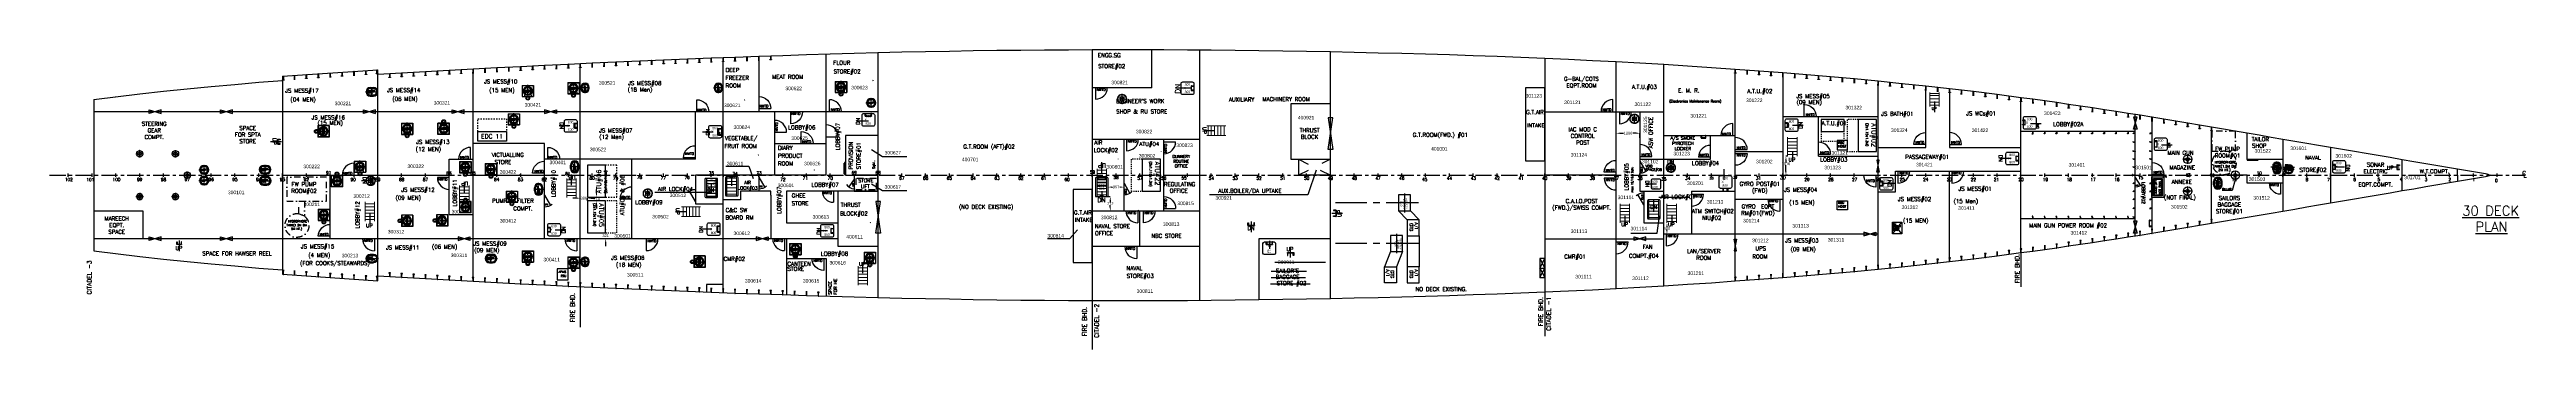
# Model space of a CAD drawing. Header units: inches. Extents: x -439515 to 169029, y 57889 to 226722.
# Drawn here: x 13604 to 147369, y 57889 to 74081 of the extents above; entities that cross this region are included whole.
import ezdxf
from ezdxf.enums import TextEntityAlignment as Align

# ---------------------------------------------------------------- set-up
doc = ezdxf.new("R2010")
doc.units = ezdxf.units.IN
doc.header["$LTSCALE"] = 700
doc.header["$MEASUREMENT"] = 0
doc.header["$PDMODE"] = 34
for name, pattern in [('CENTER', [2, 1.25, -0.25, 0.25, -0.25]), ('CENTER2', [1.125, 0.75, -0.125, 0.125, -0.125]), ('CENTERX2', [4, 2.5, -0.5, 0.5, -0.5]), ('DASHDOT', [1, 0.5, -0.25, 0, -0.25]), ('DASHDOT4', [6.1, 4, -1, 0.1, -1]), ('DASHED', [0.75, 0.5, -0.25]), ('DOT', [0.2, 0.1, -0.1]), ('DOTDASH1', [1600, 1000, -250, 100, -250]), ('H', [600, 300, -300]), ('H1', [40, 20, -20]), ('PHANTOM', [2.5, 1.25, -0.25, 0.25, -0.25, 0.25, -0.25])]:
    doc.linetypes.add(name, pattern=pattern)
for name, color, linetype in [('00', 7, 'Continuous'), ('01', 7, 'Continuous'), ('3 DECK', 7, 'Continuous'), ('ASTER COMPLEX', 7, 'Continuous'), ('CL', 7, 'Continuous'), ('COMPT.NOS', 4, 'Continuous'), ('COMPTNAME', 7, 'Continuous'), ('EDC', 7, 'Continuous'), ('Escape scuttle', 30, 'Continuous'), ('Escape scuttle-RefEdit0', 30, 'Continuous'), ('HATCH', 142, 'Continuous'), ('HATCHES', 7, 'Continuous'), ('Layer1', 6, 'Continuous'), ('LIGHT_BULKHEADS', 7, 'Continuous'), ('MANHOLEPLAN', 3, 'Continuous'), ('MANHOLES', 160, 'Continuous'), ('UP-DOWN', 7, 'Continuous')]:
    doc.layers.add(name, color=color, linetype=linetype)
doc.layers.add('LADDER', color=7, linetype='Continuous', lineweight=15)
doc.styles.add('ROMAN C', font='ROMANS.SHX', dxfattribs={"width": 0.9})
doc.styles.add('ROMANS', font='romans')
doc.styles.add('style1', font='romans.shx', dxfattribs={"height": 250})
doc.dimstyles.new('Copy(2) of Standard', dxfattribs={"dimtxt": 200, "dimasz": 150, "dimexe": 25, "dimexo": 25, "dimgap": 50, "dimtad": 2, "dimdec": 0, "dimzin": 0, "dimdsep": 46, "dimtxsty": 'Standard', "dimcen": 0, "dimclrd": 40, "dimclre": 40, "dimadec": 0, "dimazin": 0, "dimtfac": 1, "dimtdec": 0, "dimtmove": 2, "dimatfit": 3, "dimfxl": 1, "dimtolj": 1, "dimtzin": 0, "dimarcsym": 0})
doc.dimstyles.get("Standard").update_dxf_attribs({"dimtxt": 150.18, "dimasz": 200.18, "dimexe": 0.8, "dimexo": 0.625, "dimgap": 0.09, "dimtad": 0, "dimtih": 1, "dimtoh": 1, "dimdec": 0, "dimzin": 0, "dimdsep": 46, "dimtxsty": 'Standard', "dimcen": 8.09, "dimclrd": 40, "dimclre": 40, "dimadec": 0, "dimazin": 0, "dimtfac": 1, "dimtdec": 0, "dimtofl": 0, "dimtmove": 0, "dimatfit": 3, "dimfxl": 1, "dimtolj": 1, "dimtzin": 0, "dimarcsym": 0})

# ---------------------------------------------------------------- blocks, each defined once
blk = doc.blocks.new('A1M', base_point=(36991, 2400))
at = {"linetype": 'Continuous'}
for p, q in [((37491, 2550), (36491, 2250)), ((36491, 2550), (37491, 2250)), ((36491, 2250), (36491, 2550)), ((37491, 2250), (37491, 2550))]:
    blk.add_line(p, q, dxfattribs=at)
blk = doc.blocks.new('DLN', base_point=(36758, 6815))
at = {"linetype": 'Continuous'}
blk.add_lwpolyline([(37258, 6815), (37258, 7815, 0.4142136), (36258, 6815)], format="xyb", dxfattribs=at)
blk = doc.blocks.new('DRN', base_point=(41665, 6815))
at = {"linetype": 'Continuous'}
blk.add_line((41160, 6825), (41160, 7825), dxfattribs=at)
blk.add_arc((41160, 6825), 1000, 0, 90, dxfattribs=at)
blk = doc.blocks.new('H 800x800')
at = {"layer": 'HATCH'}
blk.add_lwpolyline([(51335, -32897), (51935, -32897, -0.4142136), (52035, -32997), (52035, -33597, -0.4142136), (51935, -33697), (51335, -33697, -0.4142136), (51235, -33597), (51235, -32997, -0.4142136)], format="xyb", close=True, dxfattribs=at)
at = {"layer": 'HATCHES'}
for s, p in [('  X', (51277, -33364)), ('800', (51455, -33139)), ('800', (51455, -33600))]:
    blk.add_text(s, height=150, dxfattribs=at).set_placement(p)
blk = doc.blocks.new('H 600 X 600')
at = {"layer": 'HATCHES'}
for p, q in [((-300, 550), (-300, 50)), ((250, 600), (-250, 600)), ((-250, 0), (250, 0)), ((300, 50), (300, 550))]:
    blk.add_line(p, q, dxfattribs=at)
for centre, start, end in [((-250, 550), 90, 180), ((-250, 50), 180, 270), ((250, 550), 0, 90), ((250, 50), 270, 0)]:
    blk.add_arc(centre, 50, start, end, dxfattribs=at)
for s, p in [('  X', (-460, 210)), ('600', (-240, 386)), ('600', (-240, 24))]:
    blk.add_text(s, height=150, dxfattribs=at).set_placement(p)
blk = doc.blocks.new('DLW', base_point=(36724, 4033))
at = {"linetype": 'Continuous'}
blk.add_line((37224, 4033), (36358, 4533), dxfattribs=at)
blk.add_arc((37224, 4033), 1000, 140, 180, dxfattribs=at)
blk = doc.blocks.new('ewsdf')
at = {"color": 3, "linetype": 'CENTER'}
for p, q in [((18261, 123320), (18745, 123320)), ((18503, 123087), (18503, 123552))]:
    blk.add_line(p, q, dxfattribs=at)
at = {"color": 3}
for points in [[(18403, 123325), (18403, 123315), (18306, 123315), (18307, 123325)], [(18498, 123420), (18508, 123420), (18508, 123516), (18498, 123516)], [(18603, 123325), (18603, 123315), (18699, 123315), (18699, 123325)], [(18498, 123220), (18508, 123220), (18508, 123123), (18498, 123124)]]:
    blk.add_lwpolyline(points, close=True, dxfattribs=at)
for radius in [200, 100]:
    blk.add_circle((18503, 123320), radius, dxfattribs=at)
blk = doc.blocks.new('PILAR')
at = {"color": 4, "linetype": 'DASHDOT'}
for p, q in [((144963, 170593), (145543, 170593)), ((145253, 170303), (145253, 170883))]:
    blk.add_line(p, q, dxfattribs=at)
at = {"color": 4}
for points in [[(144993, 170587), (145143, 170587), (145143, 170599), (144993, 170599)], [(145247, 170853), (145247, 170703), (145259, 170703), (145259, 170853)], [(145247, 170333), (145247, 170483), (145259, 170483), (145259, 170333)], [(145513, 170587), (145363, 170587), (145363, 170599), (145513, 170599)]]:
    blk.add_lwpolyline(points, close=True, dxfattribs=at)
for radius in [270, 110]:
    blk.add_circle((145253, 170593), radius, dxfattribs=at)
blk = doc.blocks.new('qwas')
at = {"color": 3, "linetype": 'H1'}
blk.add_line((-836179, 147376), (-836179, 147776), dxfattribs=at)
at = {"color": 3, "linetype": 'Continuous'}
blk.add_lwpolyline([(-836192, 147376), (-836192, 147776), (-836167, 147776), (-836167, 147376)], close=True, dxfattribs=at)
at = {"layer": '00', "color": 3}
for points in [[(-836342, 147746), (-836192, 147746), (-836192, 147776), (-836342, 147776)], [(-836342, 147406), (-836192, 147406), (-836192, 147376), (-836342, 147376)]]:
    blk.add_lwpolyline(points, close=True, dxfattribs=at)
blk = doc.blocks.new('SDFER')
at = {"color": 3, "linetype": 'H1'}
for p, q in [((-835448, 173134), (-835491, 173134)), ((-835448, 172816), (-835491, 172816)), ((-835470, 172816), (-835470, 173135))]:
    blk.add_line(p, q, dxfattribs=at)
at = {"color": 3, "linetype": 'Continuous'}
blk.add_lwpolyline([(-835482, 172838, 3.7320508), (-835457, 172838)], format="xyb", dxfattribs=at)
for points in [[(-835457, 172838), (-835457, 173134), (-835482, 173135), (-835482, 172838)], [(-835445, 173152), (-835445, 173122), (-835220, 173122), (-835220, 173152)], [(-835445, 172801), (-835445, 172831), (-835220, 172831), (-835220, 172801)]]:
    blk.add_lwpolyline(points, close=True, dxfattribs=at)
blk.add_arc((-835470, 173134), 25, 300, 240, dxfattribs=at)
blk = doc.blocks.new('A$C49E2739F')
at = {"layer": 'LADDER', "color": 3}
for p, q in [((112, 600), (1312, 600)), ((200, 600), (200, 0)), ((400, 600), (400, 0)), ((600, 600), (600, 0)), ((800, 600), (800, 0)), ((1000, 600), (1000, 0)), ((1200, 600), (1200, 0)), ((112, 0), (1312, 0))]:
    blk.add_line(p, q, dxfattribs=at)
blk = doc.blocks.new('fghghj')
at = {"color": 3, "linetype": 'Continuous'}
blk.add_lwpolyline([(318315, -37952), (318615, -37952), (318615, -37927), (318315, -37927)], close=True, dxfattribs=at)
at = {"layer": '00', "color": 3}
for points in [[(318345, -38102), (318345, -37952), (318315, -37952), (318315, -38102)], [(318585, -38102), (318585, -37952), (318615, -37952), (318615, -38102)]]:
    blk.add_lwpolyline(points, close=True, dxfattribs=at)
at = {"layer": '01', "color": 4, "linetype": 'ByBlock'}
blk.add_line((318615, -37927), (318615, -37927), dxfattribs=at)
blk.add_line((318615, -37927), (318615, -37927), dxfattribs=at)
blk = doc.blocks.new('3DFG')
at = {"color": 6, "linetype": 'Continuous'}
for p, q in [((166263, 174508), (166563, 175108)), ((166263, 175108), (166563, 174508)), ((166263, 173908), (166563, 174508)), ((166263, 174508), (166563, 173908))]:
    blk.add_line(p, q, dxfattribs=at)
at = {"color": 6}
blk.add_line((166263, 174508), (166563, 174508), dxfattribs=at)
at = {"layer": '01', "color": 6, "linetype": 'ByBlock'}
blk.add_lwpolyline([(166263, 173908), (166563, 173908), (166563, 175108), (166263, 175108)], close=True, dxfattribs=at)
blk = doc.blocks.new('ATU05')
at = {"layer": '01', "color": 3, "linetype": 'ByBlock'}
blk.add_lwpolyline([(102356, 92966), (104356, 92966), (104356, 94116), (102356, 94116)], close=True, dxfattribs=at)
at = {"layer": '01', "color": 4, "linetype": 'DOT'}
blk.add_lwpolyline([(102356, 92966), (102356, 92266), (104356, 92266), (104356, 92966)], dxfattribs=at)
at = {"insert": (104219, 93078), "char_height": 400, "width": 1855.09, "attachment_point": 1, "rotation": 180, "style": 'ROMANS'}
blk.add_mtext('{\\H0.75x;ATU#05\\P\\H0.5x;(2x1.15x1.3M)\\P }', dxfattribs=at)
blk = doc.blocks.new('*D232')
at = {"layer": '01', "color": 40, "linetype": 'ByBlock', "lineweight": -2, "transparency": 16777216}
for p, q in [((43143, 65904), (43143, 65904)), ((43144, 66319), (43144, 66519)), ((43144, 66118), (43144, 66118)), ((43144, 65704), (43144, 65504))]:
    blk.add_line(p, q, dxfattribs=at)
at = {"layer": '01', "color": 40, "linetype": 'ByBlock', "transparency": 16777216}
for points in [[(43110, 66319), (43177, 66319), (43144, 66118)], [(43110, 65704), (43177, 65704), (43144, 65904)]]:
    blk.add_solid(points, dxfattribs=at)
at = {"layer": 'Defpoints', "color": 0, "linetype": 'ByBlock', "transparency": 16777216}
for p in [(43144, 66118), (43144, 66118), (43144, 65904)]:
    blk.add_point(p, dxfattribs=at)
at = {"layer": '01', "color": 0, "linetype": 'ByBlock', "transparency": 16777216, "insert": (43144, 66011), "char_height": 150.2, "attachment_point": 5}
blk.add_mtext('\\A1;214', dxfattribs=at)
blk = doc.blocks.new('*D233')
at = {"layer": '01', "color": 40, "linetype": 'ByBlock', "lineweight": -2, "transparency": 16777216}
for p, q in [((42065, 66056), (41865, 66056)), ((42265, 65905), (42265, 66057)), ((42651, 65905), (42651, 66057)), ((42851, 66056), (43051, 66056))]:
    blk.add_line(p, q, dxfattribs=at)
at = {"layer": '01', "color": 40, "linetype": 'ByBlock', "transparency": 16777216}
for points in [[(42065, 66090), (42065, 66023), (42265, 66056)], [(42851, 66090), (42851, 66023), (42651, 66056)]]:
    blk.add_solid(points, dxfattribs=at)
at = {"layer": 'Defpoints', "color": 0, "linetype": 'ByBlock', "transparency": 16777216}
for p in [(42265, 66056), (42265, 65904), (42651, 65904)]:
    blk.add_point(p, dxfattribs=at)
at = {"layer": '01', "color": 0, "linetype": 'ByBlock', "transparency": 16777216, "insert": (42458, 66056), "char_height": 150.2, "attachment_point": 5}
blk.add_mtext('\\A1;386', dxfattribs=at)
blk = doc.blocks.new('*D234')
at = {"layer": '01', "color": 40, "linetype": 'ByBlock', "lineweight": -2, "transparency": 16777216}
for p, q in [((43637, 64390), (43637, 64590)), ((43637, 64189), (43637, 64189)), ((43637, 63868), (43637, 63868)), ((43637, 63668), (43637, 63467))]:
    blk.add_line(p, q, dxfattribs=at)
at = {"layer": '01', "color": 40, "linetype": 'ByBlock', "transparency": 16777216}
for points in [[(43603, 64390), (43670, 64390), (43637, 64189)], [(43603, 63668), (43670, 63668), (43637, 63868)]]:
    blk.add_solid(points, dxfattribs=at)
at = {"layer": 'Defpoints', "color": 0, "linetype": 'ByBlock', "transparency": 16777216}
for p in [(43637, 64189), (43637, 63868), (43637, 63868)]:
    blk.add_point(p, dxfattribs=at)
at = {"layer": '01', "color": 0, "linetype": 'ByBlock', "transparency": 16777216, "insert": (43637, 64029), "char_height": 150.2, "attachment_point": 5}
blk.add_mtext('\\A1;321', dxfattribs=at)
blk = doc.blocks.new('nwtdplan1')
at = {"linetype": 'Continuous'}
blk.add_lwpolyline([(187803, 75909), (187803, 76616)], dxfattribs=at)
at = {"linetype": 'Continuous', "extrusion": (0, 0, -1)}
blk.add_ellipse((187803, 75909), major_axis=(742, 108), ratio=0.9422791, start_param=-1.4347667, end_param=0.1529535, dxfattribs=at)
blk = doc.blocks.new('*D254')
at = {"layer": '01', "color": 40, "linetype": 'ByBlock', "lineweight": -2, "transparency": 16777216}
for p, q in [((98209, 69309), (98209, 69564)), ((98409, 69563), (98601, 69563)), ((99294, 69563), (99102, 69563)), ((99495, 69309), (99495, 69564))]:
    blk.add_line(p, q, dxfattribs=at)
at = {"layer": '01', "color": 40, "linetype": 'ByBlock', "transparency": 16777216}
for points in [[(98409, 69596), (98409, 69530), (98209, 69563)], [(99294, 69596), (99294, 69530), (99495, 69563)]]:
    blk.add_solid(points, dxfattribs=at)
at = {"layer": 'Defpoints', "color": 0, "linetype": 'ByBlock', "transparency": 16777216}
for p in [(99495, 69563), (98209, 69309), (99495, 69309)]:
    blk.add_point(p, dxfattribs=at)
at = {"layer": '01', "color": 0, "linetype": 'ByBlock', "transparency": 16777216, "insert": (98852, 69563), "char_height": 150.2, "attachment_point": 5}
blk.add_mtext('\\A1;1286', dxfattribs=at)
blk = doc.blocks.new('*D255')
at = {"layer": '01', "color": 40, "linetype": 'ByBlock', "lineweight": -2, "transparency": 16777216}
for p, q in [((70430, 66140), (70889, 66140)), ((70888, 65940), (70888, 65829)), ((70888, 65568), (70888, 65679)), ((70430, 65368), (70889, 65368))]:
    blk.add_line(p, q, dxfattribs=at)
at = {"layer": '01', "color": 40, "linetype": 'ByBlock', "transparency": 16777216}
for points in [[(70855, 65940), (70921, 65940), (70888, 66140)], [(70855, 65568), (70921, 65568), (70888, 65368)]]:
    blk.add_solid(points, dxfattribs=at)
at = {"layer": 'Defpoints', "color": 0, "linetype": 'ByBlock', "transparency": 16777216}
for p in [(70430, 66140), (70430, 65368), (70888, 65368)]:
    blk.add_point(p, dxfattribs=at)
at = {"layer": '01', "color": 0, "linetype": 'ByBlock', "transparency": 16777216, "insert": (70888, 65754), "char_height": 150.2, "attachment_point": 5}
blk.add_mtext('\\A1;772', dxfattribs=at)
blk = doc.blocks.new('*D257')
at = {"layer": '01', "color": 40, "linetype": 'ByBlock', "lineweight": -2, "transparency": 16777216}
for p, q in [((70773, 66655), (70773, 66655)), ((70973, 66654), (71001, 66654)), ((71430, 66654), (71402, 66654)), ((71630, 66655), (71630, 66655))]:
    blk.add_line(p, q, dxfattribs=at)
at = {"layer": '01', "color": 40, "linetype": 'ByBlock', "transparency": 16777216}
for points in [[(70973, 66688), (70973, 66621), (70773, 66654)], [(71430, 66688), (71430, 66621), (71630, 66654)]]:
    blk.add_solid(points, dxfattribs=at)
at = {"layer": 'Defpoints', "color": 0, "linetype": 'ByBlock', "transparency": 16777216}
for p in [(70773, 66654), (71630, 66654), (71630, 66654)]:
    blk.add_point(p, dxfattribs=at)
at = {"layer": '01', "color": 0, "linetype": 'ByBlock', "transparency": 16777216, "insert": (71201, 66654), "char_height": 150.2, "attachment_point": 5}
blk.add_mtext('\\A1;857', dxfattribs=at)
blk = doc.blocks.new('atu22plan1')
at = {"layer": '01', "color": 3, "linetype": 'ByBlock'}
blk.add_lwpolyline([(150478, 163637), (152478, 163637), (152478, 164787), (150478, 164787)], close=True, dxfattribs=at)
at = {"layer": '01', "color": 4, "linetype": 'DOT'}
blk.add_lwpolyline([(150478, 163637), (150478, 162937), (152478, 162937), (152478, 163637)], dxfattribs=at)
at = {"insert": (150616, 164743), "char_height": 400, "width": 1855.09, "attachment_point": 1, "style": 'ROMANS'}
blk.add_mtext('{\\H0.75x;ATU#22\\P\\H0.5x;(2x1.115x1.3M)\\P }', dxfattribs=at)
blk = doc.blocks.new('*D236')
at = {"layer": '01', "color": 40, "linetype": 'ByBlock', "lineweight": -2, "transparency": 16777216}
for p, q in [((107468, 68316), (107376, 68316)), ((107468, 67297), (107376, 67297)), ((107377, 68116), (107377, 67989)), ((107377, 67498), (107377, 67839))]:
    blk.add_line(p, q, dxfattribs=at)
at = {"layer": '01', "color": 40, "linetype": 'ByBlock', "transparency": 16777216}
for points in [[(107344, 68116), (107411, 68116), (107377, 68316)], [(107344, 67498), (107411, 67498), (107377, 67297)]]:
    blk.add_solid(points, dxfattribs=at)
at = {"layer": 'Defpoints', "color": 0, "linetype": 'ByBlock', "transparency": 16777216}
for p in [(107468, 68316), (107377, 67297), (107468, 67297)]:
    blk.add_point(p, dxfattribs=at)
at = {"layer": '01', "color": 0, "linetype": 'ByBlock', "transparency": 16777216, "insert": (107377, 67914), "char_height": 150.2, "attachment_point": 5}
blk.add_mtext('\\A1;1018', dxfattribs=at)
blk = doc.blocks.new('vladderplan1')
at = {"layer": 'LADDER', "color": 3}
for p, q in [((36898, 548770), (36898, 549658)), ((37498, 549603), (36898, 549603)), ((37498, 549458), (36898, 549458)), ((37498, 549258), (36898, 549258)), ((37498, 548770), (37498, 549658)), ((37498, 549058), (36898, 549058)), ((37498, 548858), (36898, 548858))]:
    blk.add_line(p, q, dxfattribs=at)
blk = doc.blocks.new('atuxxplan')
at = {"layer": '01', "color": 3, "linetype": 'ByBlock'}
blk.add_lwpolyline([(176366, 524559), (177826, 524559), (177826, 525309), (176366, 525309)], close=True, dxfattribs=at)
at = {"layer": '01', "color": 4, "linetype": 'DOT'}
blk.add_lwpolyline([(176366, 524559), (176366, 523959), (177826, 523959), (177826, 524559)], dxfattribs=at)
blk = doc.blocks.new('atu02xx')
at = {"layer": '01', "color": 3, "linetype": 'ByBlock'}
blk.add_lwpolyline([(175995, 526311), (177995, 526311), (177995, 527461), (175995, 527461)], close=True, dxfattribs=at)
at = {"layer": '01', "color": 4, "linetype": 'DOT'}
blk.add_lwpolyline([(175995, 526311), (175995, 525611), (177995, 525611), (177995, 526311)], dxfattribs=at)
at = {"insert": (176217, 527444), "char_height": 400, "width": 1855.09, "attachment_point": 1, "style": 'ROMANS'}
blk.add_mtext('{\\H0.75x;ATU#02\\P\\H0.5x;(2x1.15x1.3M)\\P }', dxfattribs=at)
blk = doc.blocks.new('*D263')
at = {"layer": '01', "color": 40, "linetype": 'ByBlock', "lineweight": -2, "transparency": 16777216}
for p, q in [((100952, 64725), (100951, 64725)), ((100952, 64525), (100952, 64500)), ((100952, 64325), (100952, 64350)), ((100952, 64125), (100951, 64125))]:
    blk.add_line(p, q, dxfattribs=at)
at = {"layer": '01', "color": 40, "linetype": 'ByBlock', "transparency": 16777216}
for points in [[(100919, 64525), (100986, 64525), (100952, 64725)], [(100919, 64325), (100986, 64325), (100952, 64125)]]:
    blk.add_solid(points, dxfattribs=at)
at = {"layer": 'Defpoints', "color": 0, "linetype": 'ByBlock', "transparency": 16777216}
for p in [(100952, 64725), (100952, 64125), (100952, 64125)]:
    blk.add_point(p, dxfattribs=at)
at = {"layer": '01', "color": 0, "linetype": 'ByBlock', "transparency": 16777216, "insert": (100952, 64425), "char_height": 150.2, "attachment_point": 5}
blk.add_mtext('\\A1;600', dxfattribs=at)
blk = doc.blocks.new('HING')
at = {"layer": 'MANHOLEPLAN'}
for p, q in [((-205, -49), (-205, 61)), ((205, -49), (205, 61))]:
    blk.add_line(p, q, dxfattribs=at)
for radius in [118, 77.9]:
    blk.add_circle((0, 147), radius, dxfattribs=at)
blk = doc.blocks.new('manholerecesstype450x400')
at = {"layer": 'MANHOLEPLAN', "linetype": 'CENTER2', "ltscale": 0.1}
for p, q in [((385, 0), (-374, 0)), ((0, -370), (0, 383))]:
    blk.add_line(p, q, dxfattribs=at)
at = {"layer": 'MANHOLEPLAN', "ltscale": 0.13}
for p, q in [((-363, 353), (-363, -353)), ((-363, 353), (363, 353)), ((-353, 343), (-353, -343)), ((-353, 343), (353, 343)), ((-353, 338), (353, 338)), ((-348, 338), (-348, -338)), ((-25, 240), (25, 240)), ((348, 338), (348, -338)), ((353, 343), (353, -343)), ((363, 353), (363, -353)), ((-363, -353), (363, -353)), ((-353, -338), (353, -338)), ((-353, -343), (353, -343)), ((-25, -240), (25, -240))]:
    blk.add_line(p, q, dxfattribs=at)
at = {"layer": 'MANHOLEPLAN'}
for p, q in [((-73, 8), (73, 8)), ((-25, 270), (25, 270)), ((-73, -8), (73, -8)), ((-25, -270), (25, -270))]:
    blk.add_line(p, q, dxfattribs=at)
at = {"layer": 'MANHOLEPLAN', "linetype": 'DASHED', "ltscale": 0.13}
for p, q in [((-25, 205), (25, 205)), ((-25, 200), (25, 200)), ((-25, -200), (25, -200)), ((-25, -205), (25, -205))]:
    blk.add_line(p, q, dxfattribs=at)
at = {"layer": 'MANHOLEPLAN'}
for centre in [(-73, 0), (73, 0)]:
    blk.add_circle(centre, 8, dxfattribs=at)
at = {"layer": 'MANHOLEPLAN', "ltscale": 0.13}
for centre, radius, start, end in [((-25, 0), 270, 90, 270), ((-25, 0), 240, 90, 270), ((25, 0), 270, 270, 90), ((25, 0), 240, 270, 90)]:
    blk.add_arc(centre, radius, start, end, dxfattribs=at)
at = {"layer": 'MANHOLEPLAN', "linetype": 'DASHED', "ltscale": 0.13}
for centre, radius, start, end in [((-25, 0), 205, 90, 270), ((-25, 0), 200, 90, 270), ((25, 0), 205, 270, 90), ((25, 0), 200, 270, 90)]:
    blk.add_arc(centre, radius, start, end, dxfattribs=at)
at = {"layer": 'Layer1', "rotation": 180}
blk.add_blockref('HING', (0, -305), dxfattribs=at)
at = {"layer": 'MANHOLEPLAN', "insert": (-203, 74), "char_height": 60, "width": 626.17, "attachment_point": 1, "style": 'ROMAN C'}
blk.add_mtext('MAN HOLE RECESS-B', dxfattribs=at)
blk = doc.blocks.new('manholepadtype600x400')
at = {"linetype": 'CENTER2', "ltscale": 0.1}
for p, q in [((-394, 0), (404, 0)), ((0, -297), (0, 294))]:
    blk.add_line(p, q, dxfattribs=at)
for p, q in [((-100, 270), (100, 270)), ((-100, 240), (100, 240)), ((-73, 8), (73, 8)), ((-100, -240), (100, -240)), ((-100, -270), (100, -270)), ((-73, -8), (73, -8))]:
    blk.add_line(p, q)
at = {"linetype": 'DASHED', "ltscale": 0.1}
for p, q in [((-100, 205), (100, 205)), ((-100, 200), (100, 200)), ((-100, -200), (100, -200)), ((-100, -205), (100, -205))]:
    blk.add_line(p, q, dxfattribs=at)
for centre in [(-73, 0), (73, 0)]:
    blk.add_circle(centre, 8)
for centre, radius, start, end in [((-100, 0), 270, 90, 270), ((-100, 0), 240, 90, 270), ((100, 0), 270, 270, 90), ((100, 0), 240, 270, 90)]:
    blk.add_arc(centre, radius, start, end)
for centre, radius, start, end in [((-100, 0), 205, 90, 270), ((-100, 0), 200, 90, 270), ((100, 0), 205, 270, 90), ((100, 0), 200, 270, 90)]:
    blk.add_arc(centre, radius, start, end, dxfattribs=at)
at = {"insert": (-262, 98), "char_height": 75, "width": 617.44, "attachment_point": 1, "style": 'ROMAN C'}
blk.add_mtext('MAN HOLE PAD-A', dxfattribs=at)
blk = doc.blocks.new('A$C4C922AD8')
at = {"layer": 'Layer1', "rotation": 180}
blk.add_blockref('HING', (149, -164), dxfattribs=at)
blk = doc.blocks.new('manholecoamingtype600x400')
at = {"linetype": 'CENTER2', "ltscale": 0.1}
for p, q in [((-394, 0), (404, 0)), ((0, -297), (0, 294))]:
    blk.add_line(p, q, dxfattribs=at)
for p, q in [((-100, 270), (100, 270)), ((-100, 240), (100, 240)), ((-73, 8), (73, 8)), ((-100, -240), (100, -240)), ((-100, -270), (100, -270)), ((-73, -8), (73, -8))]:
    blk.add_line(p, q)
at = {"linetype": 'DASHED', "ltscale": 0.1}
for p, q in [((-100, 205), (100, 205)), ((-100, 200), (100, 200)), ((-100, -200), (100, -200)), ((-100, -205), (100, -205))]:
    blk.add_line(p, q, dxfattribs=at)
for centre in [(-73, 0), (73, 0)]:
    blk.add_circle(centre, 8)
for centre, radius, start, end in [((-100, 0), 270, 90, 270), ((-100, 0), 240, 90, 270), ((100, 0), 270, 270, 90), ((100, 0), 240, 270, 90)]:
    blk.add_arc(centre, radius, start, end)
for centre, radius, start, end in [((-100, 0), 205, 90, 270), ((-100, 0), 200, 90, 270), ((100, 0), 205, 270, 90), ((100, 0), 200, 270, 90)]:
    blk.add_arc(centre, radius, start, end, dxfattribs=at)
at = {"insert": (-265, 98), "char_height": 75, "width": 752.53, "attachment_point": 1, "style": 'ROMAN C'}
blk.add_mtext('MAN HOLE COAMING-A', dxfattribs=at)
blk = doc.blocks.new('MANHOLEPADB')
at = {"linetype": 'CENTER2', "ltscale": 0.1}
for p, q in [((-339, 0), (323, 0)), ((0, -288), (0, 289))]:
    blk.add_line(p, q, dxfattribs=at)
for p, q in [((-73, 8), (73, 8)), ((-25, 270), (25, 270)), ((-25, 240), (25, 240)), ((-73, -8), (73, -8)), ((-25, -240), (25, -240)), ((-25, -270), (25, -270))]:
    blk.add_line(p, q)
at = {"linetype": 'DASHED', "ltscale": 0.1}
for p, q in [((-25, 205), (25, 205)), ((-25, 200), (25, 200)), ((-25, -200), (25, -200)), ((-25, -205), (25, -205))]:
    blk.add_line(p, q, dxfattribs=at)
for centre in [(-73, 0), (73, 0)]:
    blk.add_circle(centre, 8)
for centre, radius, start, end in [((-25, 0), 270, 90, 270), ((-25, 0), 240, 90, 270), ((25, 0), 270, 270, 90), ((25, 0), 240, 270, 90)]:
    blk.add_arc(centre, radius, start, end)
for centre, radius, start, end in [((-25, 0), 205, 90, 270), ((-25, 0), 200, 90, 270), ((25, 0), 205, 270, 90), ((25, 0), 200, 270, 90)]:
    blk.add_arc(centre, radius, start, end, dxfattribs=at)
at = {"insert": (-181, 68), "char_height": 50, "width": 486.8, "attachment_point": 1, "style": 'ROMAN C'}
blk.add_mtext('MAN  HOLE PAD- B', dxfattribs=at)
blk = doc.blocks.new('MANHOLECOAMINGB')
at = {"linetype": 'CENTER2', "ltscale": 0.1}
for p, q in [((-339, 0), (323, 0)), ((0, -288), (0, 289))]:
    blk.add_line(p, q, dxfattribs=at)
for p, q in [((-73, 8), (73, 8)), ((-25, 270), (25, 270)), ((-25, 240), (25, 240)), ((-73, -8), (73, -8)), ((-25, -240), (25, -240)), ((-25, -270), (25, -270))]:
    blk.add_line(p, q)
at = {"linetype": 'DASHED', "ltscale": 0.1}
for p, q in [((-25, 205), (25, 205)), ((-25, 200), (25, 200)), ((-25, -200), (25, -200)), ((-25, -205), (25, -205))]:
    blk.add_line(p, q, dxfattribs=at)
for centre in [(-73, 0), (73, 0)]:
    blk.add_circle(centre, 8)
for centre, radius, start, end in [((-25, 0), 270, 90, 270), ((-25, 0), 240, 90, 270), ((25, 0), 270, 270, 90), ((25, 0), 240, 270, 90)]:
    blk.add_arc(centre, radius, start, end)
for centre, radius, start, end in [((-25, 0), 205, 90, 270), ((-25, 0), 200, 90, 270), ((25, 0), 205, 270, 90), ((25, 0), 200, 270, 90)]:
    blk.add_arc(centre, radius, start, end, dxfattribs=at)
at = {"insert": (-181, 68), "char_height": 50, "width": 486.8, "attachment_point": 1, "style": 'ROMAN C'}
blk.add_mtext('MAN HOLE COAMING-B', dxfattribs=at)
blk = doc.blocks.new('A$C1959151D')
at = {"layer": 'Escape scuttle-RefEdit0', "color": 3, "lineweight": 0}
for p, q in [((153, 297), (173, 297)), ((173, 297), (153, 297)), ((171, 308), (272, 310)), ((272, 310), (272, 284)), ((317, 317), (277, 317)), ((277, 277), (317, 277)), ((310, 322), (284, 322)), ((286, 171), (284, 272)), ((284, 272), (310, 272)), ((285, 554), (285, 559)), ((309, 559), (285, 559)), ((285, 309), (285, 285)), ((286, 309), (285, 309)), ((285, 285), (286, 285)), ((309, 278), (285, 278)), ((285, 272), (285, 278)), ((285, 272), (309, 272)), ((285, 40), (285, 35)), ((285, 35), (309, 35)), ((286, 309), (286, 285)), ((291, 309), (286, 309)), ((286, 285), (291, 285)), ((303, 321), (291, 321)), ((291, 278), (291, 321)), ((291, 309), (291, 285)), ((297, 309), (291, 309)), ((291, 285), (297, 285)), ((291, 278), (303, 278)), ((297, 421), (297, 441)), ((297, 441), (297, 421)), ((297, 309), (297, 285)), ((303, 309), (297, 309)), ((297, 285), (303, 285)), ((297, 173), (297, 153)), ((297, 153), (297, 173)), ((297, 0), (297, 35)), ((297, 0), (297, 35)), ((297, 16), (297, 22)), ((297, 16), (297, 22)), ((297, 0), (297, 15)), ((297, 0), (297, 15)), ((303, 278), (303, 321)), ((303, 285), (303, 309)), ((308, 309), (303, 309)), ((303, 285), (308, 285)), ((308, 423), (310, 322)), ((308, 285), (308, 309)), ((309, 309), (308, 309)), ((308, 285), (309, 285)), ((309, 554), (309, 559)), ((309, 285), (309, 309)), ((309, 285), (309, 309)), ((309, 272), (309, 278)), ((309, 40), (309, 35)), ((322, 284), (322, 310)), ((423, 286), (322, 284)), ((421, 297), (441, 297)), ((441, 297), (421, 297))]:
    blk.add_line(p, q, dxfattribs=at)
for points in [[(231, 7), (199, 17), (168, 29), (139, 46), (112, 65), (87, 87), (65, 112), (46, 139), (29, 168), (17, 199), (7, 231), (2, 264), (0, 297), (2, 330), (7, 363), (17, 395), (29, 426), (46, 455), (65, 482), (87, 507), (112, 529), (139, 548), (168, 565), (199, 577), (231, 587)], [(231, 7), (199, 17), (168, 29), (139, 46), (112, 65), (87, 87), (65, 112), (46, 139), (29, 168), (17, 199), (7, 231), (2, 264), (0, 297), (2, 330), (7, 363), (17, 395), (29, 426), (46, 455), (65, 482), (87, 507), (112, 529), (139, 548), (168, 565), (199, 577), (231, 587)], [(360, 572), (329, 577), (297, 579), (265, 577), (234, 572), (204, 563), (175, 551), (147, 536), (121, 518), (97, 497), (76, 473), (58, 447), (43, 419), (31, 390), (22, 360), (17, 329), (15, 297), (17, 265), (22, 234), (31, 204), (43, 175), (58, 147), (76, 121), (97, 97), (121, 76), (147, 58), (175, 43), (204, 31), (234, 22), (265, 17), (297, 15), (297, 0), (264, 2), (231, 7)], [(235, 23), (204, 32), (175, 44), (148, 59), (122, 78), (99, 99), (78, 122), (59, 148), (44, 175), (32, 204), (23, 235), (18, 266), (16, 297), (18, 328), (23, 359), (32, 390), (44, 419), (59, 446), (78, 472), (99, 495), (122, 516), (148, 535), (175, 550), (204, 562), (235, 571)], [(358, 565), (328, 570), (297, 572), (266, 570), (236, 565), (206, 556), (178, 545), (151, 530), (126, 512), (103, 491), (82, 468), (64, 443), (49, 416), (38, 388), (29, 358), (24, 328), (22, 297), (24, 266), (29, 236), (38, 206), (49, 178), (64, 151), (82, 126), (103, 103), (126, 82), (151, 64), (178, 49), (206, 38), (236, 29), (266, 24), (297, 22), (297, 16), (266, 18), (235, 23)], [(360, 552), (329, 557), (297, 559), (265, 557), (234, 552), (204, 542), (175, 529), (148, 513), (123, 493), (101, 471), (81, 446), (65, 419), (52, 390), (42, 360), (37, 329), (35, 297), (37, 265), (42, 234), (52, 204), (65, 175), (81, 148), (101, 123), (123, 101), (148, 81), (175, 65), (204, 52), (234, 42), (265, 37), (297, 35), (297, 0), (264, 2), (231, 7)], [(167, 421), (167, 173), (173, 173), (173, 421), (167, 421)], [(272, 284), (171, 286), (171, 308)], [(173, 316), (173, 310), (421, 310), (421, 316), (173, 316)], [(173, 284), (173, 278), (421, 278), (421, 284), (173, 284)], [(231, 587), (264, 592), (297, 594), (330, 592), (363, 587), (395, 577), (426, 565), (455, 548), (482, 529), (507, 507), (529, 482), (548, 455), (565, 426), (577, 395), (587, 363), (592, 330), (594, 297), (592, 264), (587, 231), (577, 199), (565, 168), (548, 139), (529, 112), (507, 87), (482, 65), (455, 46), (426, 29), (395, 17), (363, 7), (330, 2), (297, 0)], [(231, 587), (264, 592), (297, 594), (330, 592), (363, 587), (395, 577), (426, 565), (455, 548), (482, 529), (507, 507), (529, 482), (548, 455), (565, 426), (577, 395), (587, 363), (592, 330), (594, 297), (592, 264), (587, 231), (577, 199), (565, 168), (548, 139), (529, 112), (507, 87), (482, 65), (455, 46), (426, 29), (395, 17), (363, 7), (330, 2), (297, 0)], [(235, 571), (266, 576), (297, 578), (328, 576), (359, 571), (390, 562), (419, 550), (446, 535), (472, 516), (495, 495), (516, 472), (535, 446), (550, 419), (562, 390), (571, 359), (576, 328), (578, 297), (576, 266), (571, 235), (562, 204), (550, 175), (535, 148), (516, 122), (495, 99), (472, 78), (446, 59), (419, 44), (390, 32), (359, 23), (328, 18), (297, 16)], [(272, 284), (274, 284), (274, 310), (272, 310)], [(285, 559), (277, 322), (277, 317)], [(277, 317), (285, 554), (309, 554), (317, 317)], [(277, 277), (277, 272), (285, 35)], [(317, 277), (309, 40), (285, 40), (277, 277)], [(284, 322), (286, 423), (308, 423)], [(284, 322), (284, 320), (310, 320), (310, 322)], [(310, 272), (310, 274), (284, 274), (284, 272)], [(285, 594), (285, 554), (309, 554), (309, 594), (285, 594)], [(285, 40), (285, 0), (309, 0), (309, 40), (285, 40)], [(310, 272), (308, 171), (286, 171)], [(297, 35), (329, 37), (360, 42)], [(297, 22), (328, 24), (358, 29)], [(297, 15), (329, 17), (360, 22)], [(317, 317), (317, 322), (309, 559)], [(309, 35), (317, 272), (317, 277)], [(322, 310), (320, 310), (320, 284), (322, 284)], [(322, 310), (423, 308), (423, 286)], [(358, 29), (388, 38), (416, 49), (443, 64), (468, 82), (491, 103), (512, 126), (530, 151), (545, 178), (556, 206), (565, 236), (570, 266), (572, 297), (570, 328), (565, 358), (556, 388), (545, 416), (530, 443), (512, 468), (491, 491), (468, 512), (443, 530), (416, 545), (388, 556), (358, 565)], [(360, 22), (390, 31), (419, 43), (447, 58), (473, 76), (497, 97), (518, 121), (536, 147), (551, 175), (563, 204), (572, 234), (577, 265), (579, 297), (577, 329), (572, 360), (563, 390), (551, 419), (536, 447), (518, 473), (497, 497), (473, 518), (447, 536), (419, 551), (390, 563), (360, 572)], [(360, 42), (390, 52), (419, 65), (446, 81), (471, 101), (493, 123), (513, 148), (529, 175), (542, 204), (552, 234), (557, 265), (559, 297), (557, 329), (552, 360), (542, 390), (529, 419), (513, 446), (493, 471), (471, 493), (446, 513), (419, 529), (390, 542), (360, 552)], [(421, 421), (421, 173), (427, 173), (427, 421), (421, 421)]]:
    blk.add_lwpolyline(points, dxfattribs=at)
for points in [[(297, 22, 0.9999994), (297, 572, 0.9999994), (297, 22, 0.9999994)], [(297, 272, 1), (297, 322, 1), (297, 272, 1)], [(297, 272, 1), (297, 322, 1), (297, 272, 1)], [(297, 272, 1), (297, 322, 1), (297, 272, 1)], [(297, 285, 1), (297, 309, 1), (297, 285, 1)]]:
    blk.add_lwpolyline(points, format="xyb", dxfattribs=at)
for radius, start, end in [(144, 90.00003, 180.00012), (144, 179.99989, 269.99996), (124, 89.99999, 180), (124, 180, 269.99999), (144, 359.99989, 89.99996), (124, 0, 90), (144, 270.00004, 0.00011), (124, 270, 0)]:
    blk.add_arc((297, 297), radius, start, end, dxfattribs=at)
blk = doc.blocks.new('WTD1400X600')
at = {"linetype": 'Continuous'}
blk.add_line((-56600, 77810), (-56273, 77280), dxfattribs=at)
at = {"linetype": 'Continuous', "extrusion": (0, 0, -1)}
blk.add_ellipse((-56600, 78010), major_axis=(-566, 566), ratio=1, start_param=3.2288591, end_param=3.9269908, dxfattribs=at)
at = {"layer": 'UP-DOWN', "color": 7, "style": 'ROMANS'}
blk.add_text('WTD', height=58.8, dxfattribs=at).set_placement((-56561, 77282))

msp = doc.modelspace()

# ---------------------------------------------------------------- hatches: boundary and pattern name
at = {"linetype": 'ByBlock', "lineweight": -2, "ltscale": 0.2}
h = msp.add_hatch(color=0, dxfattribs=at)
edge = h.paths.add_edge_path()
edge.add_arc((56573.6, 67974.9), 8.39, 0, 360)
h = msp.add_hatch(color=0, dxfattribs=at)
edge = h.paths.add_edge_path()
edge.add_arc((56574.5, 67348.6), 8.39, 0, 360)
h = msp.add_hatch(color=0, dxfattribs=at)
edge = h.paths.add_edge_path()
edge.add_arc((132289.3, 68154.7), 8.39, 0, 360)
h = msp.add_hatch(color=0, dxfattribs=at)
edge = h.paths.add_edge_path()
edge.add_arc((132803.9, 68154.7), 8.39, 0, 360)

# ---------------------------------------------------------------- linework, layer by layer
at = {"color": 7}
for p, q in [((49981.3, 60942.5), (49981.3, 73652.2)), ((55554.2, 67297.3), (55554.2, 73842.4)), ((58340.7, 73919.7), (58340.7, 60675)), ((69915.2, 74077.5), (69915.2, 60517.2)), ((73130.4, 72012.9), (73130.4, 74080.9)), ((75702.5, 74067.2), (75702.5, 60527.5)), ((82775.8, 60624.4), (82775.8, 73970.3)), ((94350.4, 73611.1), (94350.4, 60983.6)), ((26189.1, 72649.6), (26189.1, 61945.1)), ((31333.3, 61600.4), (31333.3, 72994.3)), ((36477.6, 61557.2), (36477.6, 73037.5)), ((100780.7, 61307.7), (100780.7, 73287)), ((104638.9, 61572.7), (104638.9, 73022)), ((107211, 72836.8), (107211, 61757.8)), ((73130.4, 72012.9), (69915.2, 72012.9)), ((82775.8, 71155.5), (80632.4, 71155.5)), ((80632.4, 71155.5), (80632.4, 68154.7)), ((58340.7, 70726.8), (15991.2, 70726.8)), ((48480.8, 68154.7), (48480.8, 70726.8)), ((94350.4, 70726.8), (100780.7, 70726.8)), ((127145, 70442.2), (127145, 64152.5)), ((130360.2, 64681.5), (130360.2, 69913.2)), ((132289.3, 68154.7), (132289.3, 69581.4)), ((40335.8, 63867.8), (40335.8, 69012.1)), ((56583, 69440.8), (56583, 67297.3)), ((58340.7, 69440.8), (56583, 69440.8)), ((100780.7, 69440.8), (104638.9, 69440.8)), ((104638.9, 68583.4), (107211, 68583.4)), ((134218.3, 69251.3), (134218.3, 65343.4)), ((136790.5, 68814), (136790.5, 65780.7)), ((15900.6, 67211.6), (15900.6, 67383.1)), ((17186.7, 67211.6), (17186.7, 67383.1)), ((18472.7, 67211.6), (18472.7, 67383.1)), ((19758.8, 67211.6), (19758.8, 67383.1)), ((21044.8, 67211.6), (21044.8, 67383.1)), ((22330.9, 67211.6), (22330.9, 67383.1)), ((23617, 67211.6), (23617, 67383.1)), ((24903, 67211.6), (24903, 67383.1)), ((26189.1, 67211.6), (26189.1, 67383.1)), ((27475.2, 67211.6), (27475.2, 67383.1)), ((28761.2, 67211.6), (28761.2, 67383.1)), ((28761.2, 63867.8), (28761.2, 67297.3)), ((30047.3, 67211.6), (30047.3, 67383.1)), ((31333.3, 67211.6), (31333.3, 67383.1)), ((32619.4, 67211.6), (32619.4, 67383.1)), ((33905.5, 67211.6), (33905.5, 67383.1)), ((35191.5, 67211.6), (35191.5, 67383.1)), ((35191.5, 65153.9), (35191.5, 67297.3)), ((36477.6, 67211.6), (36477.6, 67383.1)), ((37763.7, 67211.6), (37763.7, 67383.1)), ((39049.7, 67211.6), (39049.7, 67383.1)), ((40335.8, 67211.6), (40335.8, 67383.1)), ((41621.8, 67211.6), (41621.8, 67383.1)), ((44194, 67211.6), (44194, 67383.1)), ((45480, 67211.6), (45480, 67383.1)), ((46766.1, 67211.6), (46766.1, 67383.1)), ((48052.2, 67211.6), (48052.2, 67383.1)), ((49338.2, 67211.6), (49338.2, 67383.1)), ((50624.3, 67211.6), (50624.3, 67383.1)), ((51910.3, 67211.6), (51910.3, 67383.1)), ((53196.4, 67211.6), (53196.4, 67383.1)), ((54482.5, 67211.6), (54482.5, 67383.1)), ((55768.5, 67211.6), (55768.5, 67383.1)), ((57054.6, 67254.5), (57054.6, 67340.2)), ((58340.7, 67211.6), (58340.7, 67383.1)), ((67343.1, 67211.6), (67343.1, 67383.1)), ((68629.2, 67211.6), (68629.2, 67383.1)), ((69915.2, 67211.6), (69915.2, 67383.1)), ((71201.3, 67211.6), (71201.3, 67383.1)), ((76345.5, 67211.6), (76345.5, 67383.1)), ((80632.4, 68154.7), (82775.8, 68154.7)), ((81061.1, 68154.7), (81061.1, 67297.3)), ((81061.1, 68154.7), (81579, 67895.8)), ((81568.2, 67550.9), (81061.1, 67297.3)), ((82775.8, 67297.3), (81061.1, 67297.3)), ((81489.8, 67211.6), (81489.8, 67383.1)), ((82217.2, 67576.7), (82775.8, 67297.3)), ((82775.8, 68154.7), (82306.9, 67920.3)), ((82775.8, 67211.6), (82775.8, 67383.1)), ((84061.9, 67211.6), (84061.9, 67383.1)), ((85348, 67211.6), (85348, 67383.1)), ((86634, 67211.6), (86634, 67383.1)), ((87920.1, 67211.6), (87920.1, 67383.1)), ((89206.2, 67211.6), (89206.2, 67383.1)), ((90492.2, 67211.6), (90492.2, 67383.1)), ((91778.3, 67211.6), (91778.3, 67383.1)), ((93064.3, 67211.6), (93064.3, 67383.1)), ((94350.4, 67211.6), (94350.4, 67383.1)), ((98208.6, 67297.3), (94350.4, 67297.3)), ((95636.5, 67211.6), (95636.5, 67383.1)), ((96922.5, 67211.6), (96922.5, 67383.1)), ((98208.6, 67211.6), (98208.6, 67383.1)), ((99494.7, 67211.6), (99494.7, 67383.1)), ((100780.7, 67211.6), (100780.7, 67383.1)), ((107211, 67211.6), (107211, 67383.1)), ((108497.1, 67211.6), (108497.1, 67383.1)), ((109783.2, 67211.6), (109783.2, 67383.1)), ((111069.2, 67211.6), (111069.2, 67383.1)), ((112355.3, 67211.6), (112355.3, 67383.1)), ((113641.3, 67211.6), (113641.3, 67383.1)), ((114927.4, 67211.6), (114927.4, 67383.1)), ((116213.5, 67211.6), (116213.5, 67383.1)), ((117499.5, 67211.6), (117499.5, 67383.1)), ((118785.6, 67211.6), (118785.6, 67383.1)), ((120071.7, 67211.6), (120071.7, 67383.1)), ((121357.7, 67211.6), (121357.7, 67383.1)), ((122643.8, 67211.6), (122643.8, 67383.1)), ((123929.8, 67211.6), (123929.8, 67383.1)), ((125215.9, 67211.6), (125215.9, 67383.1)), ((125215.9, 67211.6), (125215.9, 67383.1)), ((130360.2, 67211.6), (130360.2, 67383.1)), ((131646.2, 67211.6), (131646.2, 67383.1)), ((132932.3, 67211.6), (132932.3, 67383.1)), ((134218.3, 67211.6), (134218.3, 67383.1)), ((135504.4, 67211.6), (135504.4, 67383.1)), ((140648.7, 66444.3), (140648.7, 68150.4)), ((58340.7, 66440), (53410.8, 66440)), ((53410.8, 66440), (53410.8, 64725.2)), ((56197.2, 63439.2), (56197.2, 66440)), ((104638.9, 66011.3), (107211, 66011.3)), ((36477.6, 65153.9), (35191.5, 65153.9)), ((53410.8, 64725.2), (56197.2, 64725.2)), ((58340.7, 63439.2), (56197.2, 63439.2)), ((94350.4, 63867.8), (100780.7, 63867.8)), ((100780.7, 64125.1), (107211, 64125.1))]:
    msp.add_line(p, q, dxfattribs=at)
at = {"color": 42}
for p, q in [((51910.3, 73721.7), (51910.3, 70726.8)), ((52767.7, 67297.3), (52767.7, 70726.8)), ((109140.1, 68326.1), (109140.2, 70469.6)), ((52767.7, 69012.1), (55554.2, 69012.1)), ((109140.1, 68326.1), (112355.3, 68326.1)), ((45051.3, 63867.8), (45051.3, 68154.7)), ((116213.5, 62617.8), (116213.5, 67511.7))]:
    msp.add_line(p, q, dxfattribs=at)
at = {"color": 7, "linetype": 'Continuous'}
for p, q in [((42264.9, 61263.6), (42264.9, 73331.1)), ((14614.5, 67211.6), (14614.5, 67383.1)), ((59626.7, 67211.6), (59626.7, 67383.1)), ((60912.8, 67211.6), (60912.8, 67383.1)), ((62198.8, 67211.6), (62198.8, 67383.1)), ((63484.9, 67211.6), (63484.9, 67383.1)), ((64771, 67211.6), (64771, 67383.1)), ((66057, 67211.6), (66057, 67383.1)), ((77631.6, 67211.6), (77631.6, 67383.1)), ((78917.7, 67211.6), (78917.7, 67383.1)), ((80203.7, 67211.6), (80203.7, 67383.1)), ((136790.5, 67211.6), (136790.5, 67383.1)), ((138076.5, 67211.6), (138076.5, 67383.1)), ((139362.6, 67211.6), (139362.6, 67383.1)), ((141934.7, 67211.6), (141934.7, 67383.1)), ((143220.8, 67211.6), (143220.8, 67383.1)), ((144506.8, 67211.6), (144506.8, 67383.1)), ((145792.9, 67211.6), (145792.9, 67383.1))]:
    msp.add_line(p, q, dxfattribs=at)
for p, q in [((98208.6, 61166.3), (98208.6, 73428.4)), ((107211, 70469.6), (112353.3, 70469.6)), ((40335.8, 69012.1), (36477.6, 69012.1)), ((26189.1, 67297.3), (35191.5, 67297.3)), ((36477.6, 67297.3), (40335.8, 67297.3)), ((48480.8, 68154.7), (44194, 68154.7)), ((72487.3, 67211.6), (72487.3, 67383.1)), ((73773.4, 67211.6), (73773.4, 67383.1)), ((75059.5, 67211.6), (75059.5, 67383.1)), ((132289.3, 68154.7), (134218.3, 68154.7)), ((56197.2, 63867.8), (15991.2, 63867.8)), ((75702.5, 63439.2), (69915.2, 63439.2)), ((107211, 64125.1), (112354.8, 64125.1))]:
    msp.add_line(p, q)
at = {"color": 3}
msp.add_line((75059.5, 71991.5), (75059.5, 71991.5), dxfattribs=at)
at = {"color": 0, "linetype": 'Continuous'}
msp.add_line((120071.7, 63097.9), (120071.7, 71496.8), dxfattribs=at)
at = {"color": 5, "linetype": 'CENTER'}
msp.add_line((13603.7, 67297.3), (147274.5, 67297.3), dxfattribs=at)
at = {"color": 3, "linetype": 'H1'}
msp.add_line((31055.3, 67168.7), (31055.3, 66825.8), dxfattribs=at)
at = {"color": 1, "linetype": 'ByBlock'}
for p, q in [((35191.5, 67297.3), (35191.4, 68154.5)), ((35191.4, 68154.5), (36477.6, 68154.5))]:
    msp.add_line(p, q, dxfattribs=at)
at = {"linetype": 'DOTDASH1'}
msp.add_line((42907.9, 67211.6), (42907.9, 67383.1), dxfattribs=at)
at = {"color": 3, "linetype": 'ByBlock'}
for p, q in [((49095, 66097), (49095, 67125.9)), ((49610.3, 66997.1), (49095, 66997.1)), ((49610.3, 66097), (49610.3, 67125.9)), ((49610.3, 66825.6), (49095, 66825.6)), ((49610.3, 66654.2), (49095, 66654.2)), ((49610.3, 66482.7), (49095, 66482.7)), ((49610.3, 66311.2), (49095, 66311.2)), ((49610.3, 66139.7), (49095, 66139.7))]:
    msp.add_line(p, q, dxfattribs=at)
at = {"linetype": 'Continuous'}
msp.add_line((57054.6, 67083), (56764.8, 66663.8), dxfattribs=at)
at = {"color": 5}
for p, q in [((102066.8, 67211.6), (102066.8, 67383.1)), ((103352.8, 67211.6), (103352.8, 67383.1)), ((104638.9, 67211.6), (104638.9, 67383.1)), ((105925, 67211.6), (105925, 67383.1)), ((126502, 67211.6), (126502, 67383.1)), ((127788, 67211.6), (127788, 67383.1)), ((129074.1, 67211.6), (129074.1, 67383.1))]:
    msp.add_line(p, q, dxfattribs=at)
at = {"color": 1, "linetype": 'DASHDOT4', "ltscale": 0.8}
for q in [(143649.3, 66956.1), (143649.4, 67638.6)]:
    msp.add_line((143649.5, 67297.3), q, dxfattribs=at)
at = {"color": 2, "linetype": 'ByBlock'}
for p, q in [((49610.3, 66482.7), (49095, 66482.7)), ((49610.3, 66311.2), (49095, 66311.2)), ((79573.7, 61776), (81427.2, 61776)), ((79585.4, 62119.6), (81479.6, 62119.6)), ((79783.5, 62597.2), (82505.4, 62597.2)), ((79538.7, 61426.6), (81677.8, 61426.6))]:
    msp.add_line(p, q, dxfattribs=at)
at = {"color": 1}
for p, q in [((50924.4, 65968.4), (49981.3, 65968.4)), ((50924.4, 66440), (50924.4, 65968.4)), ((113126.9, 64125.1), (113641.3, 64768.1)), ((113641.3, 64125.1), (113126.9, 64768.1))]:
    msp.add_line(p, q, dxfattribs=at)
at = {"color": 3, "linetype": 'CENTERX2'}
for p, q in [((87537.3, 65796.9), (83058.2, 65796.9)), ((86775.5, 66311.5), (86775.5, 65282.4)), ((87537.3, 63610.6), (83058.2, 63610.6)), ((86346.8, 64125.1), (86346.8, 63096.1))]:
    msp.add_line(p, q, dxfattribs=at)
at = {"color": 4}
for p, q in [((82775.8, 63867.8), (78917.7, 63867.8)), ((78917.7, 63867.8), (78917.7, 60580.7))]:
    msp.add_line(p, q, dxfattribs=at)
at = {"color": 7}
for points in [[(17186.7, 71535.4), (17210.3, 71538.3)], [(134218.3, 66868.7), (132289.3, 66868.7), (132289.3, 67297.3), (130360.2, 67297.3)]]:
    msp.add_lwpolyline(points, dxfattribs=at)
at = {"color": 6}
for points in [[(93321.6, 72012.9), (93321.6, 68069), (94350.4, 68069), (94350.4, 72012.9)], [(68886.4, 66525.7), (68886.4, 62581.8), (69915.2, 62581.8), (69915.2, 66525.7)]]:
    msp.add_lwpolyline(points, close=True, dxfattribs=at)
at = {"linetype": 'Continuous'}
for points in [[(98037.1, 70732.6), (98037.1, 71375.6, 0.41505818), (97394.1, 70730.8)], [(108368.5, 70469.6), (108368.5, 71112.6, -0.41421001), (109011.5, 70469.6, -0.41421001)], [(98380.1, 70721.1), (98380.1, 70078.1, 0.41505818), (99023.1, 70722.9)], [(104506.2, 69440.8), (104506.2, 70083.8, 0.41505818), (103863.1, 69438.9)], [(114927.4, 68952.9), (114284.4, 68952.9, -0.41505818), (114929.3, 69595.9)], [(116213.5, 68952.9), (116856.5, 68952.9, 0.41505818), (116211.6, 69595.9)], [(36337.1, 68154.5), (36337.1, 68797.5, 0.41421356), (35694.1, 68154.5)], [(99494.7, 68309.8), (100137.7, 68309.8, 0.41505818), (99492.8, 68952.9)], [(104638.9, 68690.6), (105287.7, 68690.6, 0.41505818), (104642.8, 69333.6)], [(104640.8, 68476.2), (105283.8, 68476.2, -0.41505818), (104638.9, 67833.2)], [(109140.1, 68433.3), (109788.9, 68433.3, 0.41505818), (109144, 69076.3)], [(30047.3, 67297.3), (30047.3, 67940.4, 0.41421356), (29404.3, 67297.3)], [(40335.8, 67404.5), (39692.8, 67404.5, -0.41421355), (40335.8, 68047.6)], [(98208.6, 67452.5), (97565.6, 67452.5, -0.41505818), (98210.4, 68095.5)], [(98208.6, 67142.2), (97565.6, 67142.2, 0.41505818), (98210.4, 66499.2)], [(112226.7, 67297.3), (112226.7, 66652.5, -0.41505818), (111583.6, 67297.3)], [(113427, 67511.7), (113427, 66868.7, 0.41505818), (114070, 67513.5)], [(116342.1, 67511.7), (116342.1, 66868.7, 0.41505818), (116985.1, 67513.5)], [(100909.3, 64125.1), (100909.3, 63482, 0.41505818), (101552.4, 64126.9)]]:
    msp.add_lwpolyline(points, format="xyb", dxfattribs=at)
at = {"color": 42}
for points in [[(112355.3, 68797.8), (114927.4, 68797.8), (114927.4, 71904)], [(116213.4, 71760.8), (116213.5, 68797.8), (120071.7, 68797.8)], [(107211, 67297.3), (112355.3, 67297.3)], [(112355.3, 66397.1), (113298.4, 66397.1), (113298.4, 67511.7), (120071.7, 67511.7)]]:
    msp.add_lwpolyline(points, dxfattribs=at)
at = {"color": 4, "linetype": 'DOT'}
msp.add_lwpolyline([(36740, 69654), (36739.8, 70341.1), (38283.3, 70340.5), (38283.3, 69653.5)], dxfattribs=at)
at = {"color": 3, "linetype": 'DASHDOT'}
for points in [[(130373.4, 68601.9), (131659.5, 68601.9), (131659.5, 69673.6), (130373.4, 69673.6)], [(28564.3, 65896), (28564.3, 67182), (26410.1, 67182), (26410.1, 65896)], [(27368.8, 65896), (27379.8, 65076.1), (27071.4, 65217.7), (27061.6, 65896)]]:
    msp.add_lwpolyline(points, close=True, dxfattribs=at)
at = {"color": 1, "linetype": 'Continuous'}
for points in [[(40507.3, 68154.7), (40507.3, 68797.8, -0.41421356), (41150.3, 68154.7)], [(28761.2, 63996.5), (28118.2, 63996.5, -0.41421356), (28761.2, 64639.5)], [(45820, 63867.8), (45820, 63224.8, 0.41421356), (46463, 63867.8)]]:
    msp.add_lwpolyline(points, format="xyb", dxfattribs=at)
at = {"color": 1}
for points in [[(110147.5, 68673.5), (110704.8, 68673.5), (110704.8, 69170.8), (110147.5, 69170.8)], [(110147.5, 65921.3), (110704.8, 65921.3), (110704.8, 65424.1), (110147.5, 65424.1)]]:
    msp.add_lwpolyline(points, close=True, dxfattribs=at)
at = {"color": 3, "linetype": 'Continuous'}
msp.add_lwpolyline([(31066, 67168.7), (31066, 66825.8), (31044.6, 66825.8), (31044.6, 67168.7)], close=True, dxfattribs=at)
at = {"color": 0, "linetype": 'ByBlock', "lineweight": -2, "ltscale": 0.2}
for points in [[(56531.7, 67340.2), (56574.6, 67340.2), (56574.6, 67983.2), (56531.7, 67983.2)], [(132289.3, 68115.5), (132803.7, 68115.5), (132803.7, 68146.3), (132289.3, 68146.3)]]:
    msp.add_lwpolyline(points, close=True, dxfattribs=at)
at = {"color": 7}
msp.add_lwpolyline([(57054.6, 66440), (58340.7, 66440), (58340.7, 67297.3), (57054.6, 67297.3)], close=True, dxfattribs=at)
at = {"linetype": 'DASHDOT'}
msp.add_lwpolyline([(57140.3, 66525.7), (58255, 66525.7), (58255, 67125.9), (57140.3, 67125.9)], close=True, dxfattribs=at)
at = {"linetype": 'ByBlock'}
for points in [[(112291, 68111.9), (112419.6, 67468.8), (112291, 67468.8), (112419.6, 68111.9), (112291, 68111.9)], [(104703.2, 63206.5), (104574.6, 63849.5), (104703.2, 63849.5), (104574.6, 63206.5), (104703.2, 63206.5)]]:
    msp.add_lwpolyline(points, dxfattribs=at)
at = {"color": 3}
for points in [[(127145, 67211.6), (127788, 67211.6), (127788, 66097), (127145, 66097)], [(86454, 65364), (87097, 65364), (87097, 66229.9), (86454, 66229.9)], [(86025.3, 63177.7), (86668.3, 63177.7), (86668.3, 64043.6), (86025.3, 64043.6)]]:
    msp.add_lwpolyline(points, close=True, dxfattribs=at)
at = {"color": 3, "linetype": 'ByBlock'}
msp.add_lwpolyline([(127230.7, 67125.9), (127702.3, 67125.9), (127702.3, 66182.8), (127230.7, 66182.8)], close=True, dxfattribs=at)
at = {"linetype": 'ByBlock'}
msp.add_lwpolyline([(127280, 67091.6), (127653, 67091.6), (127653, 66217.1), (127280, 66217.1)], close=True, dxfattribs=at)
at = {"color": 3, "linetype": 'PHANTOM'}
for points in [[(87572, 64888.9), (86928.9, 64888.9), (86928.9, 64022.9), (87572, 64022.9)], [(85696.1, 62350.3), (86339.1, 62350.3), (86339.1, 61484.3), (85696.1, 61484.3)], [(87572, 62350.3), (86928.9, 62350.3), (86928.9, 61484.3), (87572, 61484.3)]]:
    msp.add_lwpolyline(points, close=True, dxfattribs=at)
at = {"color": 1, "linetype": 'Continuous'}
msp.add_lwpolyline([(113641.3, 64125.1), (113126.9, 64125.1), (113126.9, 64768.1), (113641.3, 64768.1)], close=True, dxfattribs=at)
msp.add_lwpolyline([(79217.7, 63696.4), (79732.2, 63696.4, -0.41421356), (79817.9, 63610.6), (79817.9, 63096.2, -0.41421356), (79732.2, 63010.5), (79217.7, 63010.5, -0.41421356), (79132, 63096.2), (79132, 63610.6, -0.41421356)], format="xyb", close=True)
msp.add_lwpolyline([(41027, 61654.6), (41619.8, 61654.6), (41619.8, 62240.3), (41027, 62240.3)], close=True)
at = {"color": 3}
for centre in [(129074.1, 68154.8), (131646.2, 67297.3), (129074.1, 66440)]:
    msp.add_circle(centre, 94.3, dxfattribs=at)
at = {"color": 3, "linetype": 'DASHDOT'}
for centre in [(131047.6, 67965), (26966.8, 64583.2)]:
    msp.add_circle(centre, 643, dxfattribs=at)
msp.add_circle((30947.5, 66997.3), 227.2)
at = {"color": 0, "linetype": 'ByBlock', "lineweight": -2, "ltscale": 0.2}
for centre in [(56573.6, 67974.9), (56574.5, 67348.6), (132289.3, 68154.7), (132803.9, 68154.7)]:
    msp.add_circle(centre, 8.39, dxfattribs=at)
at = {"linetype": 'Continuous'}
msp.add_arc((57064.4, 67086.8), 518.3, 215.272271, 268.912477, dxfattribs=at)
at = {"layer": '00', "color": 6}
msp.add_line((126244.8, 63999), (126244.8, 70595.7), dxfattribs=at)
at = {"layer": '00'}
for p, q in [((42264.9, 68154.7), (40335.8, 68154.7)), ((49981.3, 67297.3), (49981.3, 67211.6)), ((55554.2, 67297.3), (49981.3, 67297.3)), ((56583, 67297.3), (58340.7, 67297.3))]:
    msp.add_line(p, q, dxfattribs=at)
at = {"layer": '00', "color": 1}
msp.add_line((44194, 68154.7), (42264.9, 68154.7), dxfattribs=at)
at = {"layer": '00', "color": 3}
for points in [[(31121.8, 67143), (31066, 67143), (31066, 67168.7), (31096.6, 67168.7)], [(31121.8, 66851.5), (31066, 66851.5), (31066, 66825.8), (31096.6, 66825.8)]]:
    msp.add_lwpolyline(points, close=True, dxfattribs=at)
at = {"layer": '00'}
msp.add_lwpolyline([(72487.3, 63439.2), (72487.3, 65368.3)], dxfattribs=at)
at = {"layer": '01', "linetype": 'ByBlock'}
for p, q in [((48052.2, 73576.8), (48052.2, 73440.4)), ((48695.2, 73602.1), (48695.2, 73386)), ((49338.2, 73627.3), (49338.2, 73411.3)), ((49981.3, 73652.2), (49981.3, 73526)), ((50624.3, 73677.1), (50624.3, 73461)), ((51267.3, 73699.4), (51267.3, 73483.3)), ((51910.4, 73721.7), (51910.4, 73505.6)), ((52553.4, 73743.1), (52553.4, 73606.8)), ((26832.1, 72692.7), (26832.1, 72476.7)), ((27475.2, 72735.8), (27475.2, 72519.7)), ((28118.2, 72778.9), (28118.2, 72741.4)), ((28761.2, 72822), (28761.2, 72793.7)), ((29404.2, 72865), (29404.2, 72649)), ((30047.3, 72908.1), (30047.3, 72692.1)), ((30690.3, 72951.2), (30690.3, 72799.1)), ((31290.5, 72991.4), (31290.5, 72855.1)), ((31976.4, 72789.3), (31976.4, 72652.9)), ((32619.4, 72825.7), (32619.4, 72609.6)), ((33905.5, 72898.6), (33905.5, 72772.3)), ((34548.5, 72933.3), (34548.5, 72717.2)), ((35191.5, 72968), (35191.5, 72752)), ((35834.6, 73002.8), (35834.6, 72786.7)), ((36477.6, 73037.5), (36477.6, 72901.1)), ((37120.6, 73071.8), (37120.6, 72935.4)), ((37763.7, 73106.1), (37763.7, 72890)), ((38406.7, 73139.9), (38406.7, 73127.5)), ((39049.7, 73173.8), (39049.7, 73047.6)), ((39692.8, 73206.4), (39692.8, 72990.3)), ((40335.8, 73239), (40335.8, 73022.9)), ((40978.8, 73269.8), (40978.8, 73053.8)), ((41621.8, 73300.7), (41621.8, 73164.4)), ((42264.9, 73331.1), (42264.9, 73194.8)), ((42907.9, 73361.6), (42907.9, 73225.2)), ((43550.9, 73391.6), (43550.9, 73175.5)), ((44194, 73421.6), (44194, 73409.2)), ((44837, 73447.7), (44837, 73321.5)), ((45480, 73473.9), (45480, 73257.8)), ((46123, 73499.6), (46123, 73283.5)), ((46766.1, 73525.3), (46766.1, 73309.3)), ((47409.1, 73551), (47409.1, 73414.7)), ((105281.9, 72979.2), (105281.9, 72763.1)), ((105925, 72936.3), (105925, 72720.2)), ((106568, 72886.6), (106568, 72849.1)), ((107211, 72836.8), (107211, 72808.5)), ((107854, 72785), (107854, 72568.9)), ((108497.1, 72733.1), (108497.1, 72517)), ((109140.1, 72679.5), (109140.1, 72527.4)), ((109783.2, 72625.9), (109783.2, 72489.6)), ((110426.2, 72568.1), (110426.2, 72431.7)), ((111069.2, 72510.2), (111069.2, 72294.1)), ((111712.3, 72448.5), (111712.3, 72436)), ((112355.3, 62208), (112355.3, 72386.7)), ((112355.3, 72386.7), (112355.3, 72260.5)), ((112998.3, 72321.6), (112998.3, 72105.5)), ((113641.3, 72256.4), (113641.3, 72040.3)), ((114284.4, 72188.2), (114284.4, 71972.2)), ((114927.4, 72120.1), (114927.4, 71983.7)), ((115570.4, 72048.5), (115570.4, 71832.4)), ((116213.5, 71976.9), (116213.5, 71942.2)), ((116856.5, 71902.7), (116856.5, 71776.5)), ((117499.5, 71828.6), (117499.5, 71612.5)), ((118142.6, 71747.6), (118142.6, 71531.5)), ((118785.6, 71666.5), (118785.6, 71450.5)), ((119428.6, 71581.7), (119428.6, 71445.3)), ((120714.7, 71412.8), (120714.7, 71196.7)), ((121357.7, 71322.7), (121357.7, 71106.7)), ((122000.8, 71232.7), (122000.8, 71195.2)), ((122643.8, 71135.8), (122643.8, 71107.5)), ((123286.8, 71042.4), (123286.8, 70826.3)), ((123929.8, 70946.3), (123929.8, 70730.3)), ((124572.9, 70850.3), (124572.9, 70698.2)), ((125858.9, 70649.7), (125858.9, 70513.4)), ((126502, 70548.5), (126502, 70332.5)), ((127145, 70442.2), (127145, 70429.8)), ((127788, 70335.9), (127788, 70209.6)), ((128431, 70232.1), (128431, 70016.1)), ((129074.1, 70125.8), (129074.1, 69909.8)), ((129717.1, 70017), (129717.1, 69800.9)), ((130360.2, 69913.2), (130360.2, 69776.9)), ((75702.5, 69226.4), (69915.2, 69226.4)), ((73773.4, 65368.3), (73773.4, 69226.4)), ((112355.3, 69355), (112355.3, 69483.7)), ((32619.4, 67297.3), (32705.1, 67297.3)), ((39049.7, 67297.3), (38964, 67297.3)), ((39049.7, 67297.3), (39135.5, 67297.3)), ((48480.8, 68154.7), (48180.8, 68154.7)), ((51910.3, 67297.3), (52039, 67297.3)), ((127145, 67297.3), (127145, 66440)), ((52553.4, 66225.6), (52553.4, 63867.8)), ((69915.2, 65368.3), (75702.5, 65368.3)), ((126502, 64046.2), (126502, 64262.2)), ((127788, 64258.8), (127788, 64385.1)), ((128431, 64362.6), (128431, 64578.6)), ((129074.1, 64468.9), (129074.1, 64684.9)), ((129717.1, 64577.7), (129717.1, 64793.8)), ((130360.2, 64681.5), (130360.2, 64817.8)), ((117499.5, 62766.1), (117499.5, 62982.2)), ((118142.6, 62847.1), (118142.6, 63063.2)), ((118785.6, 62928.2), (118785.6, 63144.2)), ((119428.6, 63013), (119428.6, 63149.4)), ((120714.7, 63181.9), (120714.7, 63398)), ((121357.7, 63272), (121357.7, 63488)), ((122000.8, 63362), (122000.8, 63399.5)), ((122643.8, 63458.9), (122643.8, 63487.2)), ((123286.8, 63552.3), (123286.8, 63768.4)), ((123929.8, 63648.4), (123929.8, 63864.4)), ((124572.9, 63744.4), (124572.9, 63896.5)), ((125858.9, 63945), (125858.9, 64081.3)), ((127145, 64152.5), (127145, 64164.9)), ((26832.1, 61902), (26832.1, 62118)), ((27475.2, 61858.9), (27475.2, 62075)), ((28118.2, 61815.8), (28118.2, 62031.9)), ((28761.2, 61772.7), (28761.2, 61988.8)), ((29404.2, 61729.7), (29404.2, 61945.7)), ((30047.3, 61686.6), (30047.3, 61902.6)), ((30690.3, 61643.5), (30690.3, 61859.5)), ((31290.5, 61603.3), (31290.5, 61819.3)), ((31976.4, 61805.4), (31976.4, 61941.8)), ((32619.4, 61769), (32619.4, 61985.1)), ((33262.4, 61732.6), (33262.4, 61745)), ((33905.5, 61696.1), (33905.5, 61822.4)), ((34548.5, 61661.4), (34548.5, 61877.5)), ((35191.5, 61626.7), (35191.5, 61842.7)), ((35834.6, 61591.9), (35834.6, 61808)), ((36477.6, 61557.2), (36477.6, 61693.6)), ((37120.6, 61522.9), (37120.6, 61659.3)), ((37763.7, 61488.6), (37763.7, 61704.7)), ((39049.7, 61420.9), (39049.7, 61547.1)), ((39692.8, 61388.3), (39692.8, 61604.4)), ((40335.8, 61355.7), (40335.8, 61571.8)), ((40978.8, 61324.9), (40978.8, 61540.9)), ((105281.9, 61615.5), (105281.9, 61831.6)), ((105925, 61658.4), (105925, 61874.4)), ((106568, 61708.1), (106568, 61745.6)), ((107211, 61757.8), (107211, 61786.2)), ((107854, 61809.7), (107854, 62025.8)), ((108497.1, 61861.6), (108497.1, 62077.7)), ((109140.1, 61915.2), (109140.1, 62067.3)), ((109783.2, 61968.8), (109783.2, 62105.1)), ((110426.2, 62026.6), (110426.2, 62163)), ((111069.2, 62084.5), (111069.2, 62300.6)), ((111712.3, 62146.2), (111712.3, 62158.7)), ((112355.3, 62208), (112355.3, 62334.2)), ((112998.3, 62273.1), (112998.3, 62489.2)), ((113641.3, 62338.3), (113641.3, 62554.4)), ((114284.4, 62406.5), (114284.4, 62622.5)), ((114927.4, 62474.6), (114927.4, 62610.9)), ((115570.4, 62546.2), (115570.4, 62762.3)), ((116213.5, 62617.8), (116213.5, 62652.5)), ((116856.5, 62692), (116856.5, 62818.2)), ((38406.7, 61454.8), (38406.7, 61467.2)), ((41621.8, 61294), (41621.8, 61430.3)), ((42264.9, 61263.6), (42264.9, 61399.9)), ((42907.9, 61233.1), (42907.9, 61369.5)), ((43550.9, 61203.1), (43550.9, 61419.2)), ((44194, 61173.1), (44194, 61185.5)), ((44837, 61147), (44837, 61273.2)), ((45480, 61120.8), (45480, 61336.9)), ((46123, 61095.1), (46123, 61311.2)), ((46766.1, 61069.4), (46766.1, 61285.4)), ((47409.1, 61043.7), (47409.1, 61180)), ((48052.2, 61017.9), (48052.2, 61154.3)), ((48695.2, 60992.6), (48695.2, 61208.7)), ((49981.3, 61402.9), (49081, 61402.9)), ((49081, 61402.9), (49081, 60977.5)), ((49338.2, 60967.3), (49338.2, 60979.8)), ((49981.3, 60942.5), (49981.3, 61068.7)), ((50624.3, 60917.6), (50624.3, 61133.7)), ((51267.3, 60895.3), (51267.3, 61111.4)), ((51910.4, 60873), (51910.4, 61089.1)), ((52553.4, 60851.6), (52553.4, 60987.9)), ((53196.4, 60830.2), (53196.4, 61046.2)), ((53839.4, 60808.7), (53839.4, 61024.8)), ((54482.5, 60787.3), (54482.5, 61003.4)), ((55125.5, 60766.3), (55125.5, 60902.6))]:
    msp.add_line(p, q, dxfattribs=at)
at = {"layer": '01', "color": 4, "linetype": 'ByBlock'}
for p, q in [((94350.4, 73611.1), (94350.4, 58599.7)), ((98208.6, 68369.1), (98217.2, 68369.1)), ((86454, 65364), (86928.9, 64888.9)), ((87097, 65364), (87572, 64888.9)), ((86025.3, 63177.7), (85696.1, 62350.3)), ((86668.3, 63177.7), (86339.1, 62350.3)), ((86928.9, 64022.9), (86928.9, 62350.3)), ((87572, 64022.9), (87572, 62350.3)), ((120071.6, 63097.9), (120071.6, 61275.5)), ((42264.9, 61263.6), (42264.9, 59098.5)), ((69915.2, 60517.2), (69915.2, 57888.7))]:
    msp.add_line(p, q, dxfattribs=at)
at = {"layer": '01', "color": 1, "linetype": 'ByBlock'}
for p, q in [((103310.6, 68154.7), (103310.6, 69440.8)), ((51910.3, 67297.3), (51910.3, 66440)), ((99494.7, 68154.7), (100780.7, 68154.7)), ((99494.7, 68154.7), (103310.6, 68154.7)), ((48480.8, 65754.1), (49981.3, 65754.1)), ((102281.1, 66440), (104638.9, 66440)), ((53410.8, 63867.8), (53410.8, 60823))]:
    msp.add_line(p, q, dxfattribs=at)
at = {"layer": '01', "color": 42, "linetype": 'ByBlock'}
msp.add_line((73773.4, 67297.3), (75702.5, 67297.3), dxfattribs=at)
at = {"layer": '01', "color": 4, "linetype": 'ByBlock'}
for points in [[(38283.3, 69140.1), (36740, 69139.6), (36740, 69654), (38283.3, 69654.6)], [(120718.1, 69522.7), (120718.1, 69522.7), (120718.1, 69517.6), (120671.8, 69517.6), (120671.8, 69522.7), (120711.3, 69543.5), (120711.3, 69655.1), (120718.1, 69655.1)], [(121361.2, 69539.9), (121361.2, 69539.9), (121361.2, 69534.7), (121314.9, 69534.7), (121314.9, 69539.9), (121354.3, 69560.6), (121354.3, 69655.1), (121361.2, 69655.1)], [(122004.2, 69539.9), (122004.2, 69539.9), (122004.2, 69534.7), (121957.9, 69534.7), (121957.9, 69539.9), (121997.3, 69560.6), (121997.4, 69655.1), (122004.2, 69655.1)], [(122647.2, 69539.9), (122647.2, 69539.9), (122647.2, 69534.7), (122600.9, 69534.7), (122600.9, 69539.9), (122640.3, 69560.6), (122640.4, 69655.1), (122647.2, 69655.1)], [(123290.2, 69539.9), (123290.2, 69539.9), (123290.2, 69534.7), (123243.9, 69534.7), (123243.9, 69539.9), (123283.4, 69560.6), (123283.4, 69655.1), (123290.2, 69655.1)], [(123933.3, 69539.9), (123933.3, 69539.9), (123933.3, 69534.7), (123887, 69534.7), (123887, 69539.9), (123926.4, 69560.6), (123926.5, 69655.1), (123933.3, 69655.1)], [(124576.3, 69539.9), (124576.3, 69539.9), (124576.3, 69534.7), (124530, 69534.7), (124530, 69539.9), (124569.5, 69560.6), (124569.5, 69655.1), (124576.3, 69655.1)], [(125219.4, 69539.9), (125219.4, 69539.9), (125219.4, 69534.7), (125173.1, 69534.7), (125173.1, 69539.9), (125212.5, 69560.6), (125212.5, 69655.1), (125219.4, 69655.1)], [(125862.4, 69539.9), (125862.4, 69539.9), (125862.4, 69534.7), (125816.1, 69534.7), (125816.1, 69539.9), (125855.5, 69560.6), (125855.6, 69655.1), (125862.4, 69655.1)], [(126129.5, 69569.4), (126129.5, 69569.4), (126124.4, 69569.4), (126124.4, 69523.1), (126129.5, 69523.1), (126150.3, 69562.5), (126244.8, 69562.6), (126244.8, 69569.4)], [(127040, 69569.4), (127040, 69569.4), (127034.9, 69569.4), (127034.9, 69523.1), (127040, 69523.1), (127060.8, 69562.5), (127138.1, 69562.6), (127138.1, 69569.4)], [(126129.5, 69072.1), (126129.5, 69072.1), (126124.4, 69072.1), (126124.4, 69118.4), (126129.5, 69118.4), (126150.3, 69079), (126244.8, 69078.9), (126244.8, 69072.1)], [(126129.5, 68583.4), (126129.5, 68583.4), (126124.4, 68583.4), (126124.4, 68629.7), (126129.5, 68629.7), (126150.3, 68590.3), (126244.8, 68590.2), (126244.8, 68583.4)], [(127040, 69072.1), (127040, 69072.1), (127034.9, 69072.1), (127034.9, 69118.4), (127040, 69118.4), (127060.8, 69079), (127138.1, 69078.9), (127138.1, 69072.1)], [(127040, 68583.4), (127040, 68583.4), (127034.9, 68583.4), (127034.9, 68629.7), (127040, 68629.7), (127060.8, 68590.3), (127138.1, 68590.2), (127138.1, 68583.4)], [(126129.5, 68154.7), (126129.5, 68154.7), (126124.4, 68154.7), (126124.4, 68201), (126129.5, 68201), (126150.3, 68161.6), (126244.8, 68161.5), (126244.8, 68154.7)], [(126129.5, 67726), (126129.5, 67726), (126124.4, 67726), (126124.4, 67772.3), (126129.5, 67772.3), (126150.3, 67732.9), (126244.8, 67732.9), (126244.8, 67726)], [(127040, 68154.7), (127040, 68154.7), (127034.9, 68154.7), (127034.9, 68201), (127040, 68201), (127060.8, 68161.6), (127138.1, 68161.5), (127138.1, 68154.7)], [(126129.5, 66868.7), (126129.5, 66868.7), (126124.4, 66868.7), (126124.4, 66822.4), (126129.5, 66822.4), (126150.3, 66861.8), (126244.8, 66861.8), (126244.8, 66868.7)], [(126129.5, 66440), (126129.5, 66440), (126124.4, 66440), (126124.4, 66393.7), (126129.5, 66393.7), (126150.3, 66433.1), (126244.8, 66433.2), (126244.8, 66440)], [(126129.5, 66011.3), (126129.5, 66011.3), (126124.4, 66011.3), (126124.4, 65965), (126129.5, 65965), (126150.3, 66004.4), (126244.8, 66004.5), (126244.8, 66011.3)], [(127040, 66868.7), (127040, 66868.7), (127034.9, 66868.7), (127034.9, 66822.4), (127040, 66822.4), (127060.8, 66861.8), (127138.1, 66861.8), (127138.1, 66868.7)], [(127040, 66440), (127040, 66440), (127034.9, 66440), (127034.9, 66393.7), (127040, 66393.7), (127060.8, 66433.1), (127138.1, 66433.2), (127138.1, 66440)], [(127040, 66011.3), (127040, 66011.3), (127034.9, 66011.3), (127034.9, 65965), (127040, 65965), (127060.8, 66004.4), (127138.1, 66004.5), (127138.1, 66011.3)], [(120718.1, 65072), (120718.1, 65072), (120718.1, 65077.1), (120671.8, 65077.1), (120671.8, 65072), (120711.3, 65051.2), (120711.3, 64939.6), (120718.1, 64939.6)], [(121361.2, 65054.8), (121361.2, 65054.8), (121361.2, 65060), (121314.9, 65060), (121314.9, 65054.8), (121354.3, 65034.1), (121354.3, 64939.6), (121361.2, 64939.6)], [(122004.2, 65054.8), (122004.2, 65054.8), (122004.2, 65060), (121957.9, 65060), (121957.9, 65054.8), (121997.3, 65034.1), (121997.4, 64939.6), (122004.2, 64939.6)], [(122647.2, 65054.8), (122647.2, 65054.8), (122647.2, 65060), (122600.9, 65060), (122600.9, 65054.8), (122640.3, 65034.1), (122640.4, 64939.6), (122647.2, 64939.6)], [(123290.2, 65054.8), (123290.2, 65054.8), (123290.2, 65060), (123243.9, 65060), (123243.9, 65054.8), (123283.4, 65034.1), (123283.4, 64939.6), (123290.2, 64939.6)], [(123933.3, 65054.8), (123933.3, 65054.8), (123933.3, 65060), (123887, 65060), (123887, 65054.8), (123926.4, 65034.1), (123926.5, 64939.6), (123933.3, 64939.6)], [(124576.3, 65054.8), (124576.3, 65054.8), (124576.3, 65060), (124530, 65060), (124530, 65054.8), (124569.5, 65034.1), (124569.5, 64939.6), (124576.3, 64939.6)], [(125219.4, 65054.8), (125219.4, 65054.8), (125219.4, 65060), (125173.1, 65060), (125173.1, 65054.8), (125212.5, 65034.1), (125212.5, 64939.6), (125219.4, 64939.6)], [(125862.4, 65054.8), (125862.4, 65054.8), (125862.4, 65060), (125816.1, 65060), (125816.1, 65054.8), (125855.5, 65034.1), (125855.6, 64939.6), (125862.4, 64939.6)], [(126129.5, 65522.6), (126129.5, 65522.6), (126124.4, 65522.6), (126124.4, 65476.3), (126129.5, 65476.3), (126150.3, 65515.7), (126244.8, 65515.8), (126244.8, 65522.6)], [(126129.5, 65025.3), (126129.5, 65025.3), (126124.4, 65025.3), (126124.4, 65071.6), (126129.5, 65071.6), (126150.3, 65032.2), (126244.8, 65032.1), (126244.8, 65025.3)], [(127040, 65522.6), (127040, 65522.6), (127034.9, 65522.6), (127034.9, 65476.3), (127040, 65476.3), (127060.8, 65515.7), (127138.1, 65515.8), (127138.1, 65522.6)]]:
    msp.add_lwpolyline(points, close=True, dxfattribs=at)
at = {"layer": '01', "linetype": 'ByBlock'}
msp.add_lwpolyline([(99494.7, 70726.8), (99494.7, 66434.5), (100780.7, 66434.5)], dxfattribs=at)
at = {"layer": '01', "color": 1, "linetype": 'ByBlock'}
for points in [[(71630, 65368.3), (71630, 69226.4), (69915.2, 69226.4)], [(49981.3, 67297.3), (48480.8, 67297.3), (48480.8, 65754.1), (48480.8, 65754.1)], [(52553.4, 66225.6), (52553.4, 66440), (50924.4, 66440)], [(99709, 66434.5), (99709, 64725.6), (100780.7, 64725.6)], [(102281.1, 66440), (102281.1, 64125.1)], [(53410.8, 62796.1), (55554.2, 62796.1), (55554.2, 60752.3)]]:
    msp.add_lwpolyline(points, dxfattribs=at)
at = {"layer": '01', "color": 3, "linetype": 'ByBlock'}
msp.add_lwpolyline([(43636.7, 66119), (43636.7, 67833.7), (42650.7, 67833.7), (42650.7, 66119)], close=True, dxfattribs=at)
at = {"layer": '01', "color": 4, "linetype": 'DOT'}
msp.add_lwpolyline([(43636.7, 66119), (44236.8, 66119), (44236.8, 67833.7), (43636.7, 67833.7)], dxfattribs=at)
at = {"layer": '3 DECK', "color": 7}
for p, q in [((26189.1, 72649.6), (31333.3, 72994.3)), ((26189.1, 61945.1), (31333.3, 61600.4))]:
    msp.add_line(p, q, dxfattribs=at)
msp.add_lwpolyline([(31333.3, 72752.8), (32619.4, 72825.7), (33905.5, 72898.6), (35191.5, 72968), (36477.6, 73037.5), (37763.7, 73106.1), (39049.7, 73173.8), (40335.8, 73239), (41621.8, 73300.7), (42907.9, 73361.6), (44194, 73421.6), (45480, 73473.9), (46766.1, 73525.3), (48052.2, 73576.8), (49338.2, 73627.3), (50624.3, 73677.1), (51910.3, 73721.7), (53196.4, 73764.5), (54482.5, 73807.4), (55768.5, 73849.4), (57054.6, 73887.1), (58340.7, 73919.7), (59626.7, 73949.7), (60912.8, 73976.3), (62198.8, 73999.4), (63484.9, 74021.7), (64771, 74038.9), (66057, 74054.3), (67343.1, 74066.3), (68629.2, 74073.2), (69915.2, 74077.5), (71201.3, 74080.9), (72487.3, 74080.9), (73773.4, 74080.9), (75059.5, 74072.3), (76345.5, 74062), (77631.6, 74049.2), (78917.7, 74032.9), (80203.7, 74014), (81489.8, 73995.2), (82775.8, 73970.3), (84061.9, 73944.6), (85348, 73912), (86634, 73878.6), (87920.1, 73843.4), (89206.2, 73804.8), (90492.2, 73765.4), (91778.3, 73716.5), (93064.3, 73665.9), (94350.4, 73611.1), (95636.5, 73556.2), (96922.5, 73497.9), (98208.6, 73428.4), (99494.7, 73359), (100780.7, 73287), (102066.8, 73207.2), (103352.8, 73118.9), (104638.9, 73022), (105925, 72936.3), (107211, 72836.8), (108497.1, 72733.1), (109783.2, 72625.9), (111069.2, 72510.2), (112355.3, 72386.7), (113641.3, 72256.4), (114927.4, 72120.1), (116213.5, 71976.9), (117499.5, 71828.6), (118785.6, 71666.5), (120071.7, 71496.8), (120714.7, 71412.7), (121357.7, 71322.7), (122000.8, 71232.7), (122643.8, 71135.8), (123286.8, 71042.4), (123929.8, 70946.3), (124572.9, 70850.3), (125215.9, 70752.6), (125858.9, 70649.7), (126502, 70548.5), (127145, 70442.2), (127788, 70335.9), (128431.1, 70232.1), (129074.1, 70125.8), (129717.1, 70016.9), (130360.2, 69913.2), (131003.2, 69804.3), (131646.2, 69692.9), (132289.3, 69581.4), (132932.3, 69469.1), (133575.3, 69359.3), (134218.3, 69251.3), (134861.4, 69143.3), (135504.4, 69031.8), (136147.4, 68918.6), (136790.5, 68814), (137433.5, 68705.2), (138076.5, 68593.7), (138719.6, 68482.2), (139362.6, 68376.8), (140005.6, 68264.5), (140648.7, 68150.4), (141291.7, 68043.3), (141934.7, 67931.8), (142577.8, 67823.8), (143220.8, 67712.3), (143863.8, 67601.7), (144506.8, 67491.1), (145149.9, 67382.2, -0.03166791), (145428.5, 67297.3, -0.04899335), (145149.9, 67212.5), (144506.8, 67103.6), (143863.8, 66993), (143220.8, 66882.4), (142577.8, 66770.9), (141934.7, 66662.9), (141291.7, 66551.4), (140648.7, 66444.3), (140005.6, 66330.2), (139362.6, 66217.9), (138719.6, 66112.5), (138076.5, 66001), (137433.5, 65889.5), (136790.5, 65780.7), (136147.4, 65676.1), (135504.4, 65562.9), (134861.4, 65451.4), (134218.3, 65343.4), (133575.3, 65235.4), (132932.3, 65125.6), (132289.3, 65013.3), (131646.2, 64901.8), (131003.2, 64790.4), (130360.2, 64681.5), (129717.1, 64577.8), (129074.1, 64468.9), (128431.1, 64362.6), (127788, 64258.8), (127145, 64152.5), (126502, 64046.2), (125858.9, 63945), (125215.9, 63842.1), (124572.9, 63744.4), (123929.8, 63648.4), (123286.8, 63552.3), (122643.8, 63458.9), (122000.8, 63362), (121357.7, 63272), (120714.7, 63181.9), (120071.7, 63097.9), (118785.6, 62928.2), (117499.5, 62766.1), (116213.5, 62617.8), (114927.4, 62474.6), (113641.3, 62338.3), (112355.3, 62208), (111069.2, 62084.5), (109783.2, 61968.8), (108497.1, 61861.6), (107211, 61757.8), (105925, 61658.4), (104638.9, 61572.7), (103352.8, 61475.8), (102066.8, 61387.5), (100780.7, 61307.7), (99494.7, 61235.7), (98208.6, 61166.3), (96922.5, 61096.8), (95636.5, 61038.5), (94350.4, 60983.6), (93064.3, 60928.8), (91778.3, 60878.2), (90492.2, 60829.3), (89206.2, 60789.9), (87920.1, 60751.3), (86634, 60716.1), (85348, 60682.7), (84061.9, 60650.1), (82775.8, 60624.4), (81489.8, 60599.5), (80203.7, 60580.7), (78917.7, 60561.8), (77631.6, 60545.5), (76345.5, 60532.7), (75059.5, 60522.4), (73773.4, 60513.8), (72487.3, 60513.8), (71201.3, 60513.8), (69915.2, 60517.2), (68629.2, 60521.5), (67343.1, 60528.4), (66057, 60540.4), (64771, 60555.8), (63484.9, 60573), (62198.8, 60595.2), (60912.8, 60618.4), (59626.7, 60645), (58340.7, 60675), (57054.6, 60707.6), (55768.5, 60745.3), (54482.5, 60787.3), (53196.4, 60830.2), (51910.3, 60873), (50624.3, 60917.6), (49338.2, 60967.3), (48052.2, 61017.9), (46766.1, 61069.4), (45480, 61120.8), (44194, 61173.1), (42907.9, 61233.1), (41621.8, 61294), (40335.8, 61355.7), (39049.7, 61420.9), (37763.7, 61488.6), (36477.6, 61557.2), (35191.5, 61626.7), (33905.5, 61696.1), (32619.4, 61769), (31333.3, 61841.9)], format="xyb", dxfattribs=at)
at = {"layer": '3 DECK', "color": 4}
for points in [[(48055.6, 73577), (48055.6, 73371), (48079.9, 73371), (48095, 73371), (48095, 73360.7), (48079.8, 73360.7), (48009.3, 73360.7), (48009.3, 73371), (48048.7, 73371), (48048.7, 73576.6), (48055.6, 73577)], [(48698.6, 73602.2), (48698.6, 73396.3), (48723, 73396.3), (48738, 73396.3), (48738, 73386), (48722.9, 73386), (48652.3, 73386), (48652.3, 73396.3), (48691.7, 73396.3), (48691.8, 73601.9), (48698.6, 73602.2)], [(49341.6, 73627.5), (49341.6, 73421.6), (49366, 73421.6), (49381, 73421.6), (49381, 73411.3), (49365.9, 73411.3), (49295.3, 73411.3), (49295.3, 73421.6), (49334.7, 73421.6), (49334.8, 73627.2), (49341.6, 73627.5)], [(49984.7, 73652.4), (49984.7, 73446.4), (50009, 73446.4), (50024.1, 73446.4), (50024.1, 73436.2), (50008.9, 73436.2), (49938.4, 73436.2), (49938.4, 73446.4), (49977.8, 73446.4), (49977.8, 73652), (49984.7, 73652.4)], [(50627.7, 73677.3), (50627.7, 73471.3), (50652.1, 73471.3), (50667.2, 73471.3), (50667.2, 73461), (50652, 73461), (50581.4, 73461), (50581.4, 73471.3), (50620.9, 73471.3), (50620.9, 73676.9), (50627.7, 73677.3)], [(51270.7, 73699.6), (51270.7, 73493.6), (51295.1, 73493.6), (51310.2, 73493.6), (51310.2, 73483.3), (51295, 73483.3), (51224.4, 73483.3), (51224.4, 73493.6), (51263.9, 73493.6), (51263.9, 73699.2), (51270.7, 73699.6)], [(51913.7, 73721.8), (51913.8, 73515.9), (51938.1, 73515.9), (51953.2, 73515.9), (51953.2, 73505.6), (51938, 73505.6), (51867.5, 73505.6), (51867.5, 73515.9), (51906.9, 73515.9), (51907, 73721.5), (51913.7, 73721.8)], [(52556.8, 73743.3), (52556.8, 73537.3), (52581.2, 73537.3), (52596.2, 73537.3), (52596.2, 73527), (52581.1, 73527), (52510.5, 73527), (52510.5, 73537.3), (52549.9, 73537.3), (52549.9, 73742.9), (52556.8, 73743.3)], [(26235.4, 72652.7), (26235.4, 72446.7), (26259.8, 72446.7), (26274.8, 72446.7), (26274.8, 72436.4), (26259.6, 72436.4), (26189.1, 72436.4), (26189.1, 72446.7), (26228.5, 72446.7), (26228.5, 72652.3), (26235.4, 72652.7)], [(26835.5, 72692.9), (26835.5, 72486.9), (26859.9, 72486.9), (26875, 72486.9), (26875, 72476.7), (26859.8, 72476.7), (26789.2, 72476.7), (26789.2, 72486.9), (26828.7, 72486.9), (26828.8, 72692.5), (26835.5, 72692.9)], [(27478.5, 72736), (27478.6, 72530), (27502.9, 72530), (27518, 72530), (27518, 72519.7), (27502.8, 72519.7), (27432.3, 72519.7), (27432.3, 72530), (27471.7, 72530), (27471.7, 72735.6), (27478.5, 72736)], [(28121.5, 72779.1), (28121.6, 72573.1), (28145.9, 72573.1), (28161, 72573.1), (28161, 72562.8), (28145.8, 72562.8), (28075.3, 72562.8), (28075.3, 72573.1), (28114.7, 72573.1), (28114.8, 72778.6), (28121.5, 72779.1)], [(28764.6, 72822.2), (28764.7, 72616.2), (28789, 72616.2), (28804.1, 72616.2), (28804.1, 72605.9), (28788.9, 72605.9), (28718.4, 72605.9), (28718.4, 72616.2), (28757.8, 72616.2), (28757.8, 72821.7), (28764.6, 72822.2)], [(29407.6, 72865.3), (29407.6, 72659.3), (29432, 72659.3), (29447.1, 72659.3), (29447.1, 72649), (29431.9, 72649), (29361.3, 72649), (29361.3, 72659.3), (29400.8, 72659.3), (29400.8, 72864.8), (29407.6, 72865.3)], [(30050.6, 72908.3), (30050.7, 72702.4), (30075, 72702.4), (30090.1, 72702.4), (30090.1, 72692.1), (30074.9, 72692.1), (30004.4, 72692.1), (30004.4, 72702.4), (30043.8, 72702.4), (30043.9, 72907.9), (30050.6, 72908.3)], [(30693.7, 72951.4), (30693.7, 72745.4), (30718.1, 72745.4), (30733.2, 72745.4), (30733.2, 72735.2), (30718, 72735.2), (30647.4, 72735.2), (30647.4, 72745.4), (30686.9, 72745.4), (30686.9, 72951), (30693.7, 72951.4)], [(31293.9, 72991.6), (31293.9, 72785.6), (31318.3, 72785.6), (31333.3, 72785.6), (31333.3, 72775.4), (31318.2, 72775.4), (31247.6, 72775.4), (31247.6, 72785.6), (31287, 72785.6), (31287, 72991.2), (31293.9, 72991.6)], [(31979.8, 72789.5), (31979.8, 72583.5), (32004.2, 72583.5), (32019.2, 72583.5), (32019.2, 72573.2), (32004.1, 72573.2), (31933.5, 72573.2), (31933.5, 72583.5), (31972.9, 72583.5), (31972.9, 72789.1), (31979.8, 72789.5)], [(32622.8, 72825.9), (32622.8, 72619.9), (32647.2, 72619.9), (32662.3, 72619.9), (32662.3, 72609.6), (32647.1, 72609.6), (32576.5, 72609.6), (32576.5, 72619.9), (32616, 72619.9), (32616, 72825.5), (32622.8, 72825.9)], [(33265.8, 72862.3), (33265.8, 72656.4), (33290.2, 72656.4), (33305.3, 72656.4), (33305.3, 72646.1), (33290.1, 72646.1), (33219.5, 72646.1), (33219.5, 72656.4), (33259, 72656.4), (33259, 72861.9), (33265.8, 72862.3)], [(33908.9, 72898.8), (33908.9, 72692.8), (33933.3, 72692.8), (33948.3, 72692.8), (33948.3, 72682.5), (33933.2, 72682.5), (33862.6, 72682.5), (33862.6, 72692.8), (33902, 72692.8), (33902, 72898.4), (33908.9, 72898.8)], [(34551.9, 72933.5), (34551.9, 72727.5), (34576.3, 72727.5), (34591.4, 72727.5), (34591.4, 72717.2), (34576.2, 72717.2), (34505.6, 72717.2), (34505.6, 72727.5), (34545.1, 72727.5), (34545.1, 72933.1), (34551.9, 72933.5)], [(35194.9, 72968.2), (35195, 72762.3), (35219.3, 72762.3), (35234.4, 72762.3), (35234.4, 72752), (35219.2, 72752), (35148.7, 72752), (35148.7, 72762.3), (35188.1, 72762.3), (35188.2, 72967.8), (35194.9, 72968.2)], [(35837.9, 73002.9), (35838, 72797), (35862.3, 72797), (35877.4, 72797), (35877.4, 72786.7), (35862.2, 72786.7), (35791.7, 72786.7), (35791.7, 72797), (35831.1, 72797), (35831.2, 73002.6), (35837.9, 73002.9)], [(36481, 73037.7), (36481, 72831.7), (36505.4, 72831.7), (36520.5, 72831.7), (36520.5, 72821.4), (36505.3, 72821.4), (36434.7, 72821.4), (36434.7, 72831.7), (36474.2, 72831.7), (36474.2, 73037.3), (36481, 73037.7)], [(37124, 73072), (37124.1, 72866), (37148.4, 72866), (37163.5, 72866), (37163.5, 72855.7), (37148.3, 72855.7), (37077.8, 72855.7), (37077.8, 72866), (37117.2, 72866), (37117.2, 73071.6), (37124, 73072)], [(37767.1, 73106.3), (37767.1, 72900.3), (37791.4, 72900.3), (37806.5, 72900.3), (37806.5, 72890), (37791.3, 72890), (37720.8, 72890), (37720.8, 72900.3), (37760.2, 72900.3), (37760.3, 73105.9), (37767.1, 73106.3)], [(38410.1, 73140.1), (38410.1, 72934.2), (38434.5, 72934.2), (38449.5, 72934.2), (38449.5, 72923.9), (38434.3, 72923.9), (38363.8, 72923.9), (38363.8, 72934.2), (38403.2, 72934.2), (38403.3, 73139.7), (38410.1, 73140.1)], [(39053.1, 73174), (39053.2, 72968), (39077.5, 72968), (39092.6, 72968), (39092.6, 72957.7), (39077.4, 72957.7), (39006.9, 72957.7), (39006.9, 72968), (39046.3, 72968), (39046.3, 73173.6), (39053.1, 73174)], [(39696.1, 73206.6), (39696.2, 73000.6), (39720.5, 73000.6), (39735.6, 73000.6), (39735.6, 72990.3), (39720.4, 72990.3), (39649.9, 72990.3), (39649.9, 73000.6), (39689.3, 73000.6), (39689.4, 73206.2), (39696.1, 73206.6)], [(40339.2, 73239.1), (40339.2, 73033.2), (40363.6, 73033.2), (40378.7, 73033.2), (40378.7, 73022.9), (40363.5, 73022.9), (40292.9, 73022.9), (40292.9, 73033.2), (40332.4, 73033.2), (40332.4, 73238.8), (40339.2, 73239.1)], [(40982.2, 73270), (40982.2, 73064.1), (41006.6, 73064.1), (41021.7, 73064.1), (41021.7, 73053.8), (41006.5, 73053.8), (40935.9, 73053.8), (40935.9, 73064.1), (40975.4, 73064.1), (40975.4, 73269.6), (40982.2, 73270)], [(41625.2, 73300.9), (41625.3, 73094.9), (41649.6, 73094.9), (41664.7, 73094.9), (41664.7, 73084.6), (41649.5, 73084.6), (41579, 73084.6), (41579, 73094.9), (41618.4, 73094.9), (41618.4, 73300.5), (41625.2, 73300.9)], [(42268.3, 73331.3), (42268.3, 73125.4), (42292.7, 73125.4), (42307.7, 73125.4), (42307.7, 73115.1), (42292.6, 73115.1), (42222, 73115.1), (42222, 73125.4), (42261.4, 73125.4), (42261.4, 73330.9), (42268.3, 73331.3)], [(42911.3, 73361.8), (42911.3, 73155.8), (42935.7, 73155.8), (42950.8, 73155.8), (42950.8, 73145.5), (42935.6, 73145.5), (42865, 73145.5), (42865, 73155.8), (42904.5, 73155.8), (42904.5, 73361.4), (42911.3, 73361.8)], [(43554.3, 73391.8), (43554.4, 73185.8), (43578.7, 73185.8), (43593.8, 73185.8), (43593.8, 73175.5), (43578.6, 73175.5), (43508.1, 73175.5), (43508.1, 73185.8), (43547.5, 73185.8), (43547.5, 73391.4), (43554.3, 73391.8)], [(44197.3, 73421.8), (44197.4, 73215.8), (44221.7, 73215.8), (44236.8, 73215.8), (44236.8, 73205.5), (44221.6, 73205.5), (44151.1, 73205.5), (44151.1, 73215.8), (44190.5, 73215.8), (44190.6, 73421.4), (44197.3, 73421.8)], [(44840.4, 73447.9), (44840.4, 73242), (44864.8, 73242), (44879.9, 73242), (44879.9, 73231.7), (44864.7, 73231.7), (44794.1, 73231.7), (44794.1, 73242), (44833.6, 73242), (44833.6, 73447.5), (44840.4, 73447.9)], [(45483.4, 73474.1), (45483.5, 73268.1), (45507.8, 73268.1), (45522.9, 73268.1), (45522.9, 73257.8), (45507.7, 73257.8), (45437.2, 73257.8), (45437.2, 73268.1), (45476.6, 73268.1), (45476.6, 73473.7), (45483.4, 73474.1)], [(46126.4, 73499.8), (46126.5, 73293.8), (46150.8, 73293.8), (46165.9, 73293.8), (46165.9, 73283.5), (46150.7, 73283.5), (46080.2, 73283.5), (46080.2, 73293.8), (46119.6, 73293.8), (46119.7, 73499.4), (46126.4, 73499.8)], [(46769.4, 73525.5), (46769.5, 73319.6), (46793.8, 73319.6), (46808.9, 73319.6), (46808.9, 73309.3), (46793.7, 73309.3), (46723.2, 73309.3), (46723.2, 73319.6), (46762.6, 73319.6), (46762.7, 73525.1), (46769.4, 73525.5)], [(47412.5, 73551.2), (47412.6, 73345.3), (47436.9, 73345.3), (47452, 73345.3), (47452, 73335), (47436.8, 73335), (47366.3, 73335), (47366.3, 73345.3), (47405.7, 73345.3), (47405.7, 73550.9), (47412.5, 73551.2)], [(104642.3, 73021.6), (104642.3, 72816.3), (104666.7, 72816.3), (104681.8, 72816.3), (104681.8, 72806), (104666.6, 72806), (104596, 72806), (104596, 72816.3), (104635.5, 72816.3), (104635.5, 73022.4), (104642.3, 73021.6)], [(105285.4, 72978.7), (105285.4, 72773.4), (105309.7, 72773.4), (105324.8, 72773.4), (105324.8, 72763.1), (105309.6, 72763.1), (105239.1, 72763.1), (105239.1, 72773.4), (105278.5, 72773.4), (105278.6, 72979.6), (105285.4, 72978.7)], [(105928.4, 72935.9), (105928.4, 72730.5), (105952.8, 72730.5), (105967.8, 72730.5), (105967.8, 72720.2), (105952.7, 72720.2), (105882.1, 72720.2), (105882.1, 72730.5), (105921.5, 72730.5), (105921.5, 72936.8), (105928.4, 72935.9)], [(106571.4, 72886.1), (106571.4, 72680.8), (106595.7, 72680.8), (106610.8, 72680.8), (106610.8, 72670.5), (106595.6, 72670.5), (106525.1, 72670.5), (106525.1, 72680.8), (106564.5, 72680.8), (106564.6, 72887), (106571.4, 72886.1)], [(107214.5, 72836.4), (107214.5, 72631.1), (107238.8, 72631.1), (107253.9, 72631.1), (107253.9, 72620.8), (107238.7, 72620.8), (107168.2, 72620.8), (107168.2, 72631.1), (107207.6, 72631.1), (107207.6, 72837.3), (107214.5, 72836.4)], [(107857.5, 72784.5), (107857.5, 72579.2), (107881.8, 72579.2), (107896.9, 72579.2), (107896.9, 72568.9), (107881.7, 72568.9), (107811.2, 72568.9), (107811.2, 72579.2), (107850.6, 72579.2), (107850.7, 72785.4), (107857.5, 72784.5)], [(108500.5, 72732.7), (108500.5, 72527.3), (108524.9, 72527.3), (108540, 72527.3), (108540, 72517), (108524.8, 72517), (108454.2, 72517), (108454.2, 72527.3), (108493.7, 72527.3), (108493.7, 72733.5), (108500.5, 72732.7)], [(109143.5, 72679.1), (109143.5, 72473.8), (109167.9, 72473.8), (109183, 72473.8), (109183, 72463.5), (109167.8, 72463.5), (109097.2, 72463.5), (109097.2, 72473.8), (109136.7, 72473.8), (109136.7, 72680), (109143.5, 72679.1)], [(109786.6, 72625.5), (109786.6, 72420.2), (109810.9, 72420.2), (109826, 72420.2), (109826, 72409.9), (109810.8, 72409.9), (109740.3, 72409.9), (109740.3, 72420.2), (109779.7, 72420.2), (109779.7, 72626.4), (109786.6, 72625.5)], [(110429.6, 72567.6), (110429.6, 72362.3), (110454, 72362.3), (110469.1, 72362.3), (110469.1, 72352), (110453.9, 72352), (110383.3, 72352), (110383.3, 72362.3), (110422.8, 72362.3), (110422.8, 72568.5), (110429.6, 72567.6)], [(111072.7, 72509.7), (111072.7, 72304.4), (111097, 72304.4), (111112.1, 72304.4), (111112.1, 72294.1), (111096.9, 72294.1), (111026.4, 72294.1), (111026.4, 72304.4), (111065.8, 72304.4), (111065.8, 72510.6), (111072.7, 72509.7)], [(111715.7, 72448), (111715.7, 72242.7), (111740, 72242.7), (111755.1, 72242.7), (111755.1, 72232.4), (111739.9, 72232.4), (111669.4, 72232.4), (111669.4, 72242.7), (111708.8, 72242.7), (111708.9, 72448.9), (111715.7, 72448)], [(112358.7, 72386.1), (112358.7, 72181), (112383.1, 72181), (112398.2, 72181), (112398.2, 72170.7), (112383, 72170.7), (112312.4, 72170.7), (112312.4, 72181), (112351.9, 72181), (112351.9, 72387.4), (112358.7, 72386.1)], [(113001.7, 72321.1), (113001.7, 72115.8), (113026.1, 72115.8), (113041.2, 72115.8), (113041.2, 72105.5), (113026, 72105.5), (112955.4, 72105.5), (112955.4, 72115.8), (112994.9, 72115.8), (112994.9, 72322), (113001.7, 72321.1)], [(113644.8, 72255.8), (113644.8, 72050.6), (113669.1, 72050.6), (113684.2, 72050.6), (113684.2, 72040.3), (113669, 72040.3), (113598.5, 72040.3), (113598.5, 72050.6), (113637.9, 72050.6), (113637.9, 72257), (113644.8, 72255.8)], [(114287.8, 72187.8), (114287.8, 71982.5), (114312.1, 71982.5), (114327.2, 71982.5), (114327.2, 71972.2), (114312, 71972.2), (114241.5, 71972.2), (114241.5, 71982.5), (114280.9, 71982.5), (114281, 72188.7), (114287.8, 72187.8)], [(114930.8, 72119.6), (114930.8, 71914.3), (114955.2, 71914.3), (114970.3, 71914.3), (114970.3, 71904), (114955.1, 71904), (114884.5, 71904), (114884.5, 71914.3), (114924, 71914.3), (114924, 72120.5), (114930.8, 72119.6)], [(115573.9, 72048), (115573.9, 71842.7), (115598.2, 71842.7), (115613.3, 71842.7), (115613.3, 71832.4), (115598.1, 71832.4), (115527.6, 71832.4), (115527.6, 71842.7), (115567, 71842.7), (115567, 72048.9), (115573.9, 72048)], [(116216.9, 71976.5), (116216.9, 71771.1), (116241.2, 71771.1), (116256.3, 71771.1), (116256.3, 71760.8), (116241.1, 71760.8), (116170.6, 71760.8), (116170.6, 71771.1), (116210, 71771.1), (116210.1, 71977.3), (116216.9, 71976.5)], [(116859.9, 71902.1), (116859.9, 71697), (116884.3, 71697), (116899.4, 71697), (116899.4, 71686.7), (116884.2, 71686.7), (116813.6, 71686.7), (116813.6, 71697), (116853.1, 71697), (116853.1, 71903.4), (116859.9, 71902.1)], [(117502.9, 71828.1), (117502.9, 71622.8), (117527.3, 71622.8), (117542.4, 71622.8), (117542.4, 71612.5), (117527.2, 71612.5), (117456.6, 71612.5), (117456.6, 71622.8), (117496.1, 71622.8), (117496.1, 71829), (117502.9, 71828.1)], [(118146, 71747), (118146, 71541.8), (118170.4, 71541.8), (118185.4, 71541.8), (118185.4, 71531.5), (118170.2, 71531.5), (118099.7, 71531.5), (118099.7, 71541.8), (118139.1, 71541.8), (118139.2, 71748.1), (118146, 71747)], [(118789, 71666.1), (118789, 71460.8), (118813.4, 71460.8), (118828.4, 71460.8), (118828.4, 71450.5), (118813.3, 71450.5), (118742.7, 71450.5), (118742.7, 71460.8), (118782.1, 71460.8), (118782.2, 71667), (118789, 71666.1)], [(119432.1, 71581.2), (119432.1, 71375.9), (119456.4, 71375.9), (119471.5, 71375.9), (119471.5, 71365.6), (119456.3, 71365.6), (119385.8, 71365.6), (119385.8, 71375.9), (119425.2, 71375.9), (119425.2, 71582.1), (119432.1, 71581.2)], [(120075.1, 71496.4), (120075.1, 71291), (120099.4, 71291), (120114.5, 71291), (120114.5, 71280.7), (120099.3, 71280.7), (120028.8, 71280.7), (120028.8, 71291), (120068.2, 71291), (120068.2, 71497.2), (120075.1, 71496.4)], [(120718.1, 71412.3), (120718.1, 71207), (120742.5, 71207), (120757.5, 71207), (120757.5, 71196.7), (120742.3, 71196.7), (120671.8, 71196.7), (120671.8, 71207), (120711.2, 71207), (120711.3, 71413.2), (120718.1, 71412.3)], [(121361.2, 71322.3), (121361.2, 71117), (121385.5, 71117), (121400.6, 71117), (121400.6, 71106.7), (121385.4, 71106.7), (121314.9, 71106.7), (121314.9, 71117), (121354.3, 71117), (121354.3, 71323.2), (121361.2, 71322.3)], [(122004.2, 71232.3), (122004.2, 71026.9), (122028.5, 71026.9), (122043.6, 71026.9), (122043.6, 71016.6), (122028.4, 71016.6), (121957.9, 71016.6), (121957.9, 71026.9), (121997.3, 71026.9), (121997.4, 71233.1), (122004.2, 71232.3)], [(122647.2, 71135.4), (122647.2, 70930), (122671.6, 70930), (122686.7, 70930), (122686.7, 70919.8), (122671.5, 70919.8), (122600.9, 70919.8), (122600.9, 70930), (122640.4, 70930), (122640.4, 71136.3), (122647.2, 71135.4)], [(123290.2, 71041.9), (123290.2, 70836.6), (123314.6, 70836.6), (123329.7, 70836.6), (123329.7, 70826.3), (123314.5, 70826.3), (123243.9, 70826.3), (123243.9, 70836.6), (123283.4, 70836.6), (123283.4, 71042.8), (123290.2, 71041.9)], [(123933.3, 70945.9), (123933.3, 70740.6), (123957.6, 70740.6), (123972.7, 70740.6), (123972.7, 70730.3), (123957.5, 70730.3), (123887, 70730.3), (123887, 70740.6), (123926.4, 70740.6), (123926.4, 70946.8), (123933.3, 70945.9)], [(124576.3, 70849.9), (124576.3, 70644.5), (124600.6, 70644.5), (124615.7, 70644.5), (124615.7, 70634.3), (124600.5, 70634.3), (124530, 70634.3), (124530, 70644.5), (124569.4, 70644.5), (124569.5, 70850.8), (124576.3, 70849.9)], [(125219.3, 70752.1), (125219.3, 70546.8), (125243.7, 70546.8), (125258.8, 70546.8), (125258.8, 70536.5), (125243.6, 70536.5), (125173, 70536.5), (125173, 70546.8), (125212.5, 70546.8), (125212.5, 70753), (125219.3, 70752.1)], [(125862.4, 70649.2), (125862.4, 70443.9), (125886.7, 70443.9), (125901.8, 70443.9), (125901.8, 70433.6), (125886.6, 70433.6), (125816.1, 70433.6), (125816.1, 70443.9), (125855.5, 70443.9), (125855.5, 70650.1), (125862.4, 70649.2)], [(126505.4, 70548.1), (126505.4, 70342.7), (126529.8, 70342.7), (126544.8, 70342.7), (126544.8, 70332.5), (126529.7, 70332.5), (126459.1, 70332.5), (126459.1, 70342.7), (126498.5, 70342.7), (126498.5, 70549), (126505.4, 70548.1)], [(127148.4, 70441.8), (127148.4, 70236.4), (127172.8, 70236.4), (127187.8, 70236.4), (127187.8, 70226.1), (127172.7, 70226.1), (127102.1, 70226.1), (127102.1, 70236.4), (127141.5, 70236.4), (127141.6, 70442.6), (127148.4, 70441.8)], [(127791.5, 70335.2), (127791.5, 70130.1), (127815.8, 70130.1), (127830.9, 70130.1), (127830.9, 70119.8), (127815.7, 70119.8), (127745.2, 70119.8), (127745.2, 70130.1), (127784.6, 70130.1), (127784.6, 70336.5), (127791.5, 70335.2)], [(128434.5, 70231.7), (128434.5, 70026.4), (128458.8, 70026.4), (128473.9, 70026.4), (128473.9, 70016.1), (128458.7, 70016.1), (128388.2, 70016.1), (128388.2, 70026.4), (128427.6, 70026.4), (128427.7, 70232.6), (128434.5, 70231.7)], [(129077.5, 70125.2), (129077.5, 69920.1), (129101.9, 69920.1), (129117, 69920.1), (129117, 69909.8), (129101.8, 69909.8), (129031.2, 69909.8), (129031.2, 69920.1), (129070.7, 69920.1), (129070.7, 70126.4), (129077.5, 70125.2)], [(129720.5, 70016.5), (129720.5, 69811.2), (129744.9, 69811.2), (129760, 69811.2), (129760, 69800.9), (129744.8, 69800.9), (129674.2, 69800.9), (129674.2, 69811.2), (129713.7, 69811.2), (129713.7, 70017.4), (129720.5, 70016.5)], [(130363.6, 69912.8), (130363.6, 69707.4), (130387.9, 69707.4), (130403, 69707.4), (130403, 69697.1), (130387.8, 69697.1), (130317.3, 69697.1), (130317.3, 69707.4), (130356.7, 69707.4), (130356.7, 69913.6), (130363.6, 69912.8)], [(126505.4, 64046.6), (126505.4, 64252), (126529.8, 64252), (126544.8, 64252), (126544.8, 64262.2), (126529.7, 64262.2), (126459.1, 64262.2), (126459.1, 64252), (126498.5, 64252), (126498.5, 64045.7), (126505.4, 64046.6)], [(127148.4, 64152.9), (127148.4, 64358.3), (127172.8, 64358.3), (127187.8, 64358.3), (127187.8, 64368.6), (127172.7, 64368.6), (127102.1, 64368.6), (127102.1, 64358.3), (127141.5, 64358.3), (127141.6, 64152.1), (127148.4, 64152.9)], [(127791.5, 64259.5), (127791.5, 64464.6), (127815.8, 64464.6), (127830.9, 64464.6), (127830.9, 64474.9), (127815.7, 64474.9), (127745.2, 64474.9), (127745.2, 64464.6), (127784.6, 64464.6), (127784.6, 64258.2), (127791.5, 64259.5)], [(128434.5, 64363), (128434.5, 64568.3), (128458.8, 64568.3), (128473.9, 64568.3), (128473.9, 64578.6), (128458.7, 64578.6), (128388.2, 64578.6), (128388.2, 64568.3), (128427.6, 64568.3), (128427.7, 64362.1), (128434.5, 64363)], [(129077.5, 64469.4), (129077.5, 64674.6), (129101.9, 64674.6), (129117, 64674.6), (129117, 64684.9), (129101.8, 64684.9), (129031.2, 64684.9), (129031.2, 64674.6), (129070.7, 64674.6), (129070.7, 64468.3), (129077.5, 64469.4)], [(129720.5, 64578.2), (129720.5, 64783.5), (129744.9, 64783.5), (129760, 64783.5), (129760, 64793.8), (129744.8, 64793.8), (129674.2, 64793.8), (129674.2, 64783.5), (129713.7, 64783.5), (129713.7, 64577.3), (129720.5, 64578.2)], [(130363.6, 64681.9), (130363.6, 64887.3), (130387.9, 64887.3), (130403, 64887.3), (130403, 64897.6), (130387.8, 64897.6), (130317.3, 64897.6), (130317.3, 64887.3), (130356.7, 64887.3), (130356.7, 64681.1), (130363.6, 64681.9)], [(116859.9, 62692.6), (116859.9, 62897.7), (116884.3, 62897.7), (116899.4, 62897.7), (116899.4, 62908), (116884.2, 62908), (116813.6, 62908), (116813.6, 62897.7), (116853.1, 62897.7), (116853.1, 62691.3), (116859.9, 62692.6)], [(117502.9, 62766.6), (117502.9, 62971.9), (117527.3, 62971.9), (117542.4, 62971.9), (117542.4, 62982.2), (117527.2, 62982.2), (117456.6, 62982.2), (117456.6, 62971.9), (117496.1, 62971.9), (117496.1, 62765.7), (117502.9, 62766.6)], [(118146, 62847.7), (118146, 63052.9), (118170.4, 63052.9), (118185.4, 63052.9), (118185.4, 63063.2), (118170.2, 63063.2), (118099.7, 63063.2), (118099.7, 63052.9), (118139.1, 63052.9), (118139.2, 62846.6), (118146, 62847.7)], [(118789, 62928.6), (118789, 63133.9), (118813.4, 63133.9), (118828.4, 63133.9), (118828.4, 63144.2), (118813.3, 63144.2), (118742.7, 63144.2), (118742.7, 63133.9), (118782.1, 63133.9), (118782.2, 62927.7), (118789, 62928.6)], [(119432.1, 63013.5), (119432.1, 63218.8), (119456.4, 63218.8), (119471.5, 63218.8), (119471.5, 63229.1), (119456.3, 63229.1), (119385.8, 63229.1), (119385.8, 63218.8), (119425.2, 63218.8), (119425.2, 63012.6), (119432.1, 63013.5)], [(120075.1, 63098.3), (120075.1, 63303.7), (120099.4, 63303.7), (120114.5, 63303.7), (120114.5, 63314), (120099.3, 63314), (120028.8, 63314), (120028.8, 63303.7), (120068.2, 63303.7), (120068.2, 63097.5), (120075.1, 63098.3)], [(120718.1, 63182.4), (120718.1, 63387.7), (120742.5, 63387.7), (120757.5, 63387.7), (120757.5, 63398), (120742.3, 63398), (120671.8, 63398), (120671.8, 63387.7), (120711.2, 63387.7), (120711.3, 63181.5), (120718.1, 63182.4)], [(121361.2, 63272.4), (121361.2, 63477.7), (121385.5, 63477.7), (121400.6, 63477.7), (121400.6, 63488), (121385.4, 63488), (121314.9, 63488), (121314.9, 63477.7), (121354.3, 63477.7), (121354.3, 63271.5), (121361.2, 63272.4)], [(122004.2, 63362.4), (122004.2, 63567.8), (122028.5, 63567.8), (122043.6, 63567.8), (122043.6, 63578.1), (122028.4, 63578.1), (121957.9, 63578.1), (121957.9, 63567.8), (121997.3, 63567.8), (121997.4, 63361.6), (122004.2, 63362.4)], [(122647.2, 63459.3), (122647.2, 63664.7), (122671.6, 63664.7), (122686.7, 63664.7), (122686.7, 63674.9), (122671.5, 63674.9), (122600.9, 63674.9), (122600.9, 63664.7), (122640.4, 63664.7), (122640.4, 63458.4), (122647.2, 63459.3)], [(123290.2, 63552.8), (123290.2, 63758.1), (123314.6, 63758.1), (123329.7, 63758.1), (123329.7, 63768.4), (123314.5, 63768.4), (123243.9, 63768.4), (123243.9, 63758.1), (123283.4, 63758.1), (123283.4, 63551.9), (123290.2, 63552.8)], [(123933.3, 63648.8), (123933.3, 63854.1), (123957.6, 63854.1), (123972.7, 63854.1), (123972.7, 63864.4), (123957.5, 63864.4), (123887, 63864.4), (123887, 63854.1), (123926.4, 63854.1), (123926.4, 63647.9), (123933.3, 63648.8)], [(124576.3, 63744.8), (124576.3, 63950.2), (124600.6, 63950.2), (124615.7, 63950.2), (124615.7, 63960.4), (124600.5, 63960.4), (124530, 63960.4), (124530, 63950.2), (124569.4, 63950.2), (124569.5, 63743.9), (124576.3, 63744.8)], [(125219.3, 63842.6), (125219.3, 64047.9), (125243.7, 64047.9), (125258.8, 64047.9), (125258.8, 64058.2), (125243.6, 64058.2), (125173, 64058.2), (125173, 64047.9), (125212.5, 64047.9), (125212.5, 63841.7), (125219.3, 63842.6)], [(125862.4, 63945.5), (125862.4, 64150.8), (125886.7, 64150.8), (125901.8, 64150.8), (125901.8, 64161.1), (125886.6, 64161.1), (125816.1, 64161.1), (125816.1, 64150.8), (125855.5, 64150.8), (125855.5, 63944.6), (125862.4, 63945.5)], [(26235.4, 61942), (26235.4, 62148), (26259.8, 62148), (26274.8, 62148), (26274.8, 62158.3), (26259.6, 62158.3), (26189.1, 62158.3), (26189.1, 62148), (26228.5, 62148), (26228.5, 61942.4), (26235.4, 61942)], [(26835.5, 61901.8), (26835.5, 62107.8), (26859.9, 62107.8), (26875, 62107.8), (26875, 62118), (26859.8, 62118), (26789.2, 62118), (26789.2, 62107.8), (26828.7, 62107.8), (26828.8, 61902.2), (26835.5, 61901.8)], [(27478.5, 61858.7), (27478.6, 62064.7), (27502.9, 62064.7), (27518, 62064.7), (27518, 62075), (27502.8, 62075), (27432.3, 62075), (27432.3, 62064.7), (27471.7, 62064.7), (27471.7, 61859.1), (27478.5, 61858.7)], [(28121.5, 61815.6), (28121.6, 62021.6), (28145.9, 62021.6), (28161, 62021.6), (28161, 62031.9), (28145.8, 62031.9), (28075.3, 62031.9), (28075.3, 62021.6), (28114.7, 62021.6), (28114.8, 61816.1), (28121.5, 61815.6)], [(28764.6, 61772.5), (28764.7, 61978.5), (28789, 61978.5), (28804.1, 61978.5), (28804.1, 61988.8), (28788.9, 61988.8), (28718.4, 61988.8), (28718.4, 61978.5), (28757.8, 61978.5), (28757.8, 61773), (28764.6, 61772.5)], [(29407.6, 61729.4), (29407.6, 61935.4), (29432, 61935.4), (29447.1, 61935.4), (29447.1, 61945.7), (29431.9, 61945.7), (29361.3, 61945.7), (29361.3, 61935.4), (29400.8, 61935.4), (29400.8, 61729.9), (29407.6, 61729.4)], [(30050.6, 61686.4), (30050.7, 61892.3), (30075, 61892.3), (30090.1, 61892.3), (30090.1, 61902.6), (30074.9, 61902.6), (30004.4, 61902.6), (30004.4, 61892.3), (30043.8, 61892.3), (30043.9, 61686.8), (30050.6, 61686.4)], [(30693.7, 61643.3), (30693.7, 61849.3), (30718.1, 61849.3), (30733.2, 61849.3), (30733.2, 61859.5), (30718, 61859.5), (30647.4, 61859.5), (30647.4, 61849.3), (30686.9, 61849.3), (30686.9, 61643.7), (30693.7, 61643.3)], [(31293.9, 61603.1), (31293.9, 61809.1), (31318.3, 61809.1), (31333.3, 61809.1), (31333.3, 61819.3), (31318.2, 61819.3), (31247.6, 61819.3), (31247.6, 61809.1), (31287, 61809.1), (31287, 61603.5), (31293.9, 61603.1)], [(31979.8, 61805.2), (31979.8, 62011.2), (32004.2, 62011.2), (32019.2, 62011.2), (32019.2, 62021.5), (32004.1, 62021.5), (31933.5, 62021.5), (31933.5, 62011.2), (31972.9, 62011.2), (31972.9, 61805.6), (31979.8, 61805.2)], [(32622.8, 61768.8), (32622.8, 61974.8), (32647.2, 61974.8), (32662.3, 61974.8), (32662.3, 61985.1), (32647.1, 61985.1), (32576.5, 61985.1), (32576.5, 61974.8), (32616, 61974.8), (32616, 61769.2), (32622.8, 61768.8)], [(33265.8, 61732.4), (33265.8, 61938.3), (33290.2, 61938.3), (33305.3, 61938.3), (33305.3, 61948.6), (33290.1, 61948.6), (33219.5, 61948.6), (33219.5, 61938.3), (33259, 61938.3), (33259, 61732.7), (33265.8, 61732.4)], [(33908.9, 61695.9), (33908.9, 61901.9), (33933.3, 61901.9), (33948.3, 61901.9), (33948.3, 61912.2), (33933.2, 61912.2), (33862.6, 61912.2), (33862.6, 61901.9), (33902, 61901.9), (33902, 61696.3), (33908.9, 61695.9)], [(34551.9, 61661.2), (34551.9, 61867.2), (34576.3, 61867.2), (34591.4, 61867.2), (34591.4, 61877.5), (34576.2, 61877.5), (34505.6, 61877.5), (34505.6, 61867.2), (34545.1, 61867.2), (34545.1, 61661.6), (34551.9, 61661.2)], [(35194.9, 61626.5), (35195, 61832.4), (35219.3, 61832.4), (35234.4, 61832.4), (35234.4, 61842.7), (35219.2, 61842.7), (35148.7, 61842.7), (35148.7, 61832.4), (35188.1, 61832.4), (35188.2, 61626.9), (35194.9, 61626.5)], [(35837.9, 61591.8), (35838, 61797.7), (35862.3, 61797.7), (35877.4, 61797.7), (35877.4, 61808), (35862.2, 61808), (35791.7, 61808), (35791.7, 61797.7), (35831.1, 61797.7), (35831.2, 61592.1), (35837.9, 61591.8)], [(36481, 61557), (36481, 61763), (36505.4, 61763), (36520.5, 61763), (36520.5, 61773.3), (36505.3, 61773.3), (36434.7, 61773.3), (36434.7, 61763), (36474.2, 61763), (36474.2, 61557.4), (36481, 61557)], [(37124, 61522.7), (37124.1, 61728.7), (37148.4, 61728.7), (37163.5, 61728.7), (37163.5, 61739), (37148.3, 61739), (37077.8, 61739), (37077.8, 61728.7), (37117.2, 61728.7), (37117.2, 61523.1), (37124, 61522.7)], [(37767.1, 61488.4), (37767.1, 61694.4), (37791.4, 61694.4), (37806.5, 61694.4), (37806.5, 61704.7), (37791.3, 61704.7), (37720.8, 61704.7), (37720.8, 61694.4), (37760.2, 61694.4), (37760.3, 61488.8), (37767.1, 61488.4)], [(38410.1, 61454.6), (38410.1, 61660.5), (38434.5, 61660.5), (38449.5, 61660.5), (38449.5, 61670.8), (38434.3, 61670.8), (38363.8, 61670.8), (38363.8, 61660.5), (38403.2, 61660.5), (38403.3, 61455), (38410.1, 61454.6)], [(39053.1, 61420.7), (39053.2, 61626.7), (39077.5, 61626.7), (39092.6, 61626.7), (39092.6, 61637), (39077.4, 61637), (39006.9, 61637), (39006.9, 61626.7), (39046.3, 61626.7), (39046.3, 61421.1), (39053.1, 61420.7)], [(39696.1, 61388.1), (39696.2, 61594.1), (39720.5, 61594.1), (39735.6, 61594.1), (39735.6, 61604.4), (39720.4, 61604.4), (39649.9, 61604.4), (39649.9, 61594.1), (39689.3, 61594.1), (39689.4, 61388.5), (39696.1, 61388.1)], [(40339.2, 61355.6), (40339.2, 61561.5), (40363.6, 61561.5), (40378.7, 61561.5), (40378.7, 61571.8), (40363.5, 61571.8), (40292.9, 61571.8), (40292.9, 61561.5), (40332.4, 61561.5), (40332.4, 61355.9), (40339.2, 61355.6)], [(40982.2, 61324.7), (40982.2, 61530.6), (41006.6, 61530.6), (41021.7, 61530.6), (41021.7, 61540.9), (41006.5, 61540.9), (40935.9, 61540.9), (40935.9, 61530.6), (40975.4, 61530.6), (40975.4, 61325.1), (40982.2, 61324.7)], [(104642.3, 61573.1), (104642.3, 61778.4), (104666.7, 61778.4), (104681.8, 61778.4), (104681.8, 61788.7), (104666.6, 61788.7), (104596, 61788.7), (104596, 61778.4), (104635.5, 61778.4), (104635.5, 61572.3), (104642.3, 61573.1)], [(105285.4, 61616), (105285.4, 61821.3), (105309.7, 61821.3), (105324.8, 61821.3), (105324.8, 61831.6), (105309.6, 61831.6), (105239.1, 61831.6), (105239.1, 61821.3), (105278.5, 61821.3), (105278.6, 61615.1), (105285.4, 61616)], [(105928.4, 61658.8), (105928.4, 61864.2), (105952.8, 61864.2), (105967.8, 61864.2), (105967.8, 61874.4), (105952.7, 61874.4), (105882.1, 61874.4), (105882.1, 61864.2), (105921.5, 61864.2), (105921.5, 61657.9), (105928.4, 61658.8)], [(106571.4, 61708.6), (106571.4, 61913.9), (106595.7, 61913.9), (106610.8, 61913.9), (106610.8, 61924.2), (106595.6, 61924.2), (106525.1, 61924.2), (106525.1, 61913.9), (106564.5, 61913.9), (106564.6, 61707.7), (106571.4, 61708.6)], [(107214.5, 61758.1), (107214.5, 61963.6), (107238.8, 61963.6), (107253.9, 61963.6), (107253.9, 61973.9), (107238.7, 61973.9), (107168.2, 61973.9), (107168.2, 61963.6), (107207.6, 61963.6), (107207.6, 61757.6), (107214.5, 61758.1)], [(107857.5, 61810.2), (107857.5, 62015.5), (107881.8, 62015.5), (107896.9, 62015.5), (107896.9, 62025.8), (107881.7, 62025.8), (107811.2, 62025.8), (107811.2, 62015.5), (107850.6, 62015.5), (107850.7, 61809.3), (107857.5, 61810.2)], [(108500.5, 61862), (108500.5, 62067.4), (108524.9, 62067.4), (108540, 62067.4), (108540, 62077.7), (108524.8, 62077.7), (108454.2, 62077.7), (108454.2, 62067.4), (108493.7, 62067.4), (108493.7, 61861.2), (108500.5, 61862)], [(109143.5, 61915.6), (109143.5, 62120.9), (109167.9, 62120.9), (109183, 62120.9), (109183, 62131.2), (109167.8, 62131.2), (109097.2, 62131.2), (109097.2, 62120.9), (109136.7, 62120.9), (109136.7, 61914.7), (109143.5, 61915.6)], [(109786.6, 61969.2), (109786.6, 62174.5), (109810.9, 62174.5), (109826, 62174.5), (109826, 62184.8), (109810.8, 62184.8), (109740.3, 62184.8), (109740.3, 62174.5), (109779.7, 62174.5), (109779.7, 61968.3), (109786.6, 61969.2)], [(110429.6, 62027.1), (110429.6, 62232.4), (110454, 62232.4), (110469.1, 62232.4), (110469.1, 62242.7), (110453.9, 62242.7), (110383.3, 62242.7), (110383.3, 62232.4), (110422.8, 62232.4), (110422.8, 62026.2), (110429.6, 62027.1)], [(111072.7, 62085), (111072.7, 62290.3), (111097, 62290.3), (111112.1, 62290.3), (111112.1, 62300.6), (111096.9, 62300.6), (111026.4, 62300.6), (111026.4, 62290.3), (111065.8, 62290.3), (111065.8, 62084.1), (111072.7, 62085)], [(111715.7, 62146.7), (111715.7, 62352), (111740, 62352), (111755.1, 62352), (111755.1, 62362.3), (111739.9, 62362.3), (111669.4, 62362.3), (111669.4, 62352), (111708.8, 62352), (111708.9, 62145.8), (111715.7, 62146.7)], [(112358.7, 62208.3), (112358.7, 62413.7), (112383.1, 62413.7), (112398.2, 62413.7), (112398.2, 62424), (112383, 62424), (112312.4, 62424), (112312.4, 62413.7), (112351.9, 62413.7), (112351.9, 62207.6), (112358.7, 62208.3)], [(113001.7, 62273.6), (113001.7, 62478.9), (113026.1, 62478.9), (113041.2, 62478.9), (113041.2, 62489.2), (113026, 62489.2), (112955.4, 62489.2), (112955.4, 62478.9), (112994.9, 62478.9), (112994.9, 62272.7), (113001.7, 62273.6)], [(113644.8, 62338.9), (113644.8, 62544.1), (113669.1, 62544.1), (113684.2, 62544.1), (113684.2, 62554.4), (113669, 62554.4), (113598.5, 62554.4), (113598.5, 62544.1), (113637.9, 62544.1), (113637.9, 62337.7), (113644.8, 62338.9)], [(114287.8, 62406.9), (114287.8, 62612.2), (114312.1, 62612.2), (114327.2, 62612.2), (114327.2, 62622.5), (114312, 62622.5), (114241.5, 62622.5), (114241.5, 62612.2), (114280.9, 62612.2), (114281, 62406), (114287.8, 62406.9)], [(114930.8, 62475.1), (114930.8, 62680.4), (114955.2, 62680.4), (114970.3, 62680.4), (114970.3, 62690.7), (114955.1, 62690.7), (114884.5, 62690.7), (114884.5, 62680.4), (114924, 62680.4), (114924, 62474.2), (114930.8, 62475.1)], [(115573.9, 62546.6), (115573.9, 62752), (115598.2, 62752), (115613.3, 62752), (115613.3, 62762.3), (115598.1, 62762.3), (115527.6, 62762.3), (115527.6, 62752), (115567, 62752), (115567, 62545.8), (115573.9, 62546.6)], [(116216.9, 62618.2), (116216.9, 62823.6), (116241.2, 62823.6), (116256.3, 62823.6), (116256.3, 62833.9), (116241.1, 62833.9), (116170.6, 62833.9), (116170.6, 62823.6), (116210, 62823.6), (116210.1, 62617.4), (116216.9, 62618.2)], [(41625.2, 61293.8), (41625.3, 61499.8), (41649.6, 61499.8), (41664.7, 61499.8), (41664.7, 61510.1), (41649.5, 61510.1), (41579, 61510.1), (41579, 61499.8), (41618.4, 61499.8), (41618.4, 61294.2), (41625.2, 61293.8)], [(42268.3, 61263.4), (42268.3, 61469.3), (42292.7, 61469.3), (42307.7, 61469.3), (42307.7, 61479.6), (42292.6, 61479.6), (42222, 61479.6), (42222, 61469.3), (42261.4, 61469.3), (42261.4, 61263.8), (42268.3, 61263.4)], [(42911.3, 61232.9), (42911.3, 61438.9), (42935.7, 61438.9), (42950.8, 61438.9), (42950.8, 61449.2), (42935.6, 61449.2), (42865, 61449.2), (42865, 61438.9), (42904.5, 61438.9), (42904.5, 61233.3), (42911.3, 61232.9)], [(43554.3, 61202.9), (43554.4, 61408.9), (43578.7, 61408.9), (43593.8, 61408.9), (43593.8, 61419.2), (43578.6, 61419.2), (43508.1, 61419.2), (43508.1, 61408.9), (43547.5, 61408.9), (43547.5, 61203.3), (43554.3, 61202.9)], [(44197.3, 61172.9), (44197.4, 61378.9), (44221.7, 61378.9), (44236.8, 61378.9), (44236.8, 61389.2), (44221.6, 61389.2), (44151.1, 61389.2), (44151.1, 61378.9), (44190.5, 61378.9), (44190.6, 61173.3), (44197.3, 61172.9)], [(44840.4, 61146.8), (44840.4, 61352.7), (44864.8, 61352.7), (44879.9, 61352.7), (44879.9, 61363), (44864.7, 61363), (44794.1, 61363), (44794.1, 61352.7), (44833.6, 61352.7), (44833.6, 61147.2), (44840.4, 61146.8)], [(45483.4, 61120.6), (45483.5, 61326.6), (45507.8, 61326.6), (45522.9, 61326.6), (45522.9, 61336.9), (45507.7, 61336.9), (45437.2, 61336.9), (45437.2, 61326.6), (45476.6, 61326.6), (45476.6, 61121), (45483.4, 61120.6)], [(46126.4, 61094.9), (46126.5, 61300.9), (46150.8, 61300.9), (46165.9, 61300.9), (46165.9, 61311.2), (46150.7, 61311.2), (46080.2, 61311.2), (46080.2, 61300.9), (46119.6, 61300.9), (46119.7, 61095.3), (46126.4, 61094.9)], [(46769.4, 61069.2), (46769.5, 61275.1), (46793.8, 61275.1), (46808.9, 61275.1), (46808.9, 61285.4), (46793.7, 61285.4), (46723.2, 61285.4), (46723.2, 61275.1), (46762.6, 61275.1), (46762.7, 61069.6), (46769.4, 61069.2)], [(47412.5, 61043.5), (47412.6, 61249.4), (47436.9, 61249.4), (47452, 61249.4), (47452, 61259.7), (47436.8, 61259.7), (47366.3, 61259.7), (47366.3, 61249.4), (47405.7, 61249.4), (47405.7, 61043.8), (47412.5, 61043.5)], [(48055.6, 61017.7), (48055.6, 61223.7), (48079.9, 61223.7), (48095, 61223.7), (48095, 61234), (48079.8, 61234), (48009.3, 61234), (48009.3, 61223.7), (48048.7, 61223.7), (48048.7, 61018.1), (48055.6, 61017.7)], [(48698.6, 60992.5), (48698.6, 61198.4), (48723, 61198.4), (48738, 61198.4), (48738, 61208.7), (48722.9, 61208.7), (48652.3, 61208.7), (48652.3, 61198.4), (48691.7, 61198.4), (48691.8, 60992.8), (48698.6, 60992.5)], [(49341.6, 60967.2), (49341.6, 61173.1), (49366, 61173.1), (49381, 61173.1), (49381, 61183.4), (49365.9, 61183.4), (49295.3, 61183.4), (49295.3, 61173.1), (49334.7, 61173.1), (49334.8, 60967.5), (49341.6, 60967.2)], [(49984.7, 60942.3), (49984.7, 61148.3), (50009, 61148.3), (50024.1, 61148.3), (50024.1, 61158.5), (50008.9, 61158.5), (49938.4, 61158.5), (49938.4, 61148.3), (49977.8, 61148.3), (49977.8, 60942.7), (49984.7, 60942.3)], [(50627.7, 60917.4), (50627.7, 61123.4), (50652.1, 61123.4), (50667.2, 61123.4), (50667.2, 61133.7), (50652, 61133.7), (50581.4, 61133.7), (50581.4, 61123.4), (50620.9, 61123.4), (50620.9, 60917.8), (50627.7, 60917.4)], [(51270.7, 60895.1), (51270.7, 61101.1), (51295.1, 61101.1), (51310.2, 61101.1), (51310.2, 61111.4), (51295, 61111.4), (51224.4, 61111.4), (51224.4, 61101.1), (51263.9, 61101.1), (51263.9, 60895.5), (51270.7, 60895.1)], [(51913.7, 60872.9), (51913.8, 61078.8), (51938.1, 61078.8), (51953.2, 61078.8), (51953.2, 61089.1), (51938, 61089.1), (51867.5, 61089.1), (51867.5, 61078.8), (51906.9, 61078.8), (51907, 60873.2), (51913.7, 60872.9)], [(52556.8, 60851.4), (52556.8, 61057.4), (52581.2, 61057.4), (52596.2, 61057.4), (52596.2, 61067.7), (52581.1, 61067.7), (52510.5, 61067.7), (52510.5, 61057.4), (52549.9, 61057.4), (52549.9, 60851.8), (52556.8, 60851.4)], [(53199.8, 60830), (53199.8, 61035.9), (53224.2, 61035.9), (53239.3, 61035.9), (53239.3, 61046.2), (53224.1, 61046.2), (53153.5, 61046.2), (53153.5, 61035.9), (53193, 61035.9), (53193, 60830.4), (53199.8, 60830)], [(53842.8, 60808.6), (53842.8, 61014.5), (53867.2, 61014.5), (53882.3, 61014.5), (53882.3, 61024.8), (53867.1, 61024.8), (53796.5, 61024.8), (53796.5, 61014.5), (53836, 61014.5), (53836, 60808.9), (53842.8, 60808.6)], [(54485.9, 60787.1), (54485.9, 60993.1), (54510.3, 60993.1), (54525.3, 60993.1), (54525.3, 61003.4), (54510.1, 61003.4), (54439.6, 61003.4), (54439.6, 60993.1), (54479, 60993.1), (54479.1, 60787.5), (54485.9, 60787.1)], [(55128.9, 60766.2), (55128.9, 60972.1), (55153.3, 60972.1), (55168.4, 60972.1), (55168.4, 60982.4), (55153.2, 60982.4), (55082.6, 60982.4), (55082.6, 60972.1), (55122.1, 60972.1), (55122.1, 60766.4), (55128.9, 60766.2)]]:
    msp.add_lwpolyline(points, dxfattribs=at)
at = {"layer": '3 DECK', "color": 7}
for points in [[(15991.2, 71386.3), (18472.7, 71695.7), (19758.8, 71830.3), (21044.8, 71964), (22330.9, 72085.8), (23617, 72199.8), (24903, 72313), (26189.1, 72408.2)], [(15991.2, 71386.3), (15991.2, 63208.4)], [(15991.2, 63208.4), (18472.7, 62899), (19758.8, 62764.4), (21044.8, 62630.7), (22330.9, 62508.9), (23617, 62394.9), (24903, 62281.7), (26189.1, 62186.5)]]:
    msp.add_lwpolyline(points, dxfattribs=at)
at = {"layer": 'ASTER COMPLEX', "color": 0, "linetype": 'Continuous'}
msp.add_line((130360.2, 67297.3), (131040.5, 67297.3), dxfattribs=at)
at = {"layer": 'COMPT.NOS', "color": 4, "linetype": 'ByBlock'}
for p, q in [((58583.9, 68296.8), (57994.3, 68665)), ((59910.6, 68296.8), (58583.9, 68296.8)), ((50132.6, 67781.3), (51361, 67781.3)), ((51361, 67781.3), (51606.7, 67118.5)), ((58583.9, 66445.4), (57994.3, 66813.7)), ((59910.6, 66445.4), (58583.9, 66445.4)), ((68709, 63875), (69125.4, 64347.8)), ((100422.6, 64167.7), (100556.3, 65103.5)), ((67497.6, 63875), (68709, 63875)), ((99004.4, 64167.7), (100422.6, 64167.7)), ((100422.6, 64167.7), (100422.6, 64167.7))]:
    msp.add_line(p, q, dxfattribs=at)
at = {"layer": 'COMPTNAME', "color": 6, "linetype": 'ByBlock'}
for p, q in [((126244.8, 69655.1), (120071.7, 69655.1)), ((126244.8, 64939.6), (120071.7, 64939.6))]:
    msp.add_line(p, q, dxfattribs=at)
at = {"layer": 'COMPTNAME', "color": 4, "linetype": 'ByBlock'}
for points in [[(126090.4, 67293.9), (126244.8, 67293.9), (126244.8, 67300.8), (126090.4, 67300.8), (126090.4, 67340.2), (126080.1, 67340.2), (126080.1, 67254.5), (126090.4, 67254.5)], [(126983.8, 67293.9), (127138.1, 67293.9), (127138.1, 67300.8), (126983.8, 67300.8), (126983.8, 67340.2), (126973.5, 67340.2), (126973.5, 67254.5), (126983.8, 67254.5)]]:
    msp.add_lwpolyline(points, close=True, dxfattribs=at)
at = {"layer": 'EDC', "color": 0, "linetype": 'H', "ltscale": 0.5}
for p, q in [((15991.2, 65364.8), (18644.2, 65364.8)), ((18644.2, 65364.8), (18644.2, 63867.8))]:
    msp.add_line(p, q, dxfattribs=at)
at = {"layer": 'HATCHES', "color": 1}
for points in [[(49037.8, 66097), (49638, 66097, 0.41421356), (49680.9, 66139.9), (49680.9, 67083, 0.41421356), (49638, 67125.9), (49037.8, 67125.9, 0.41421356), (48995, 67083), (48995, 66139.9, 0.41421356)], [(50752.9, 67204.8), (50152.7, 67204.8, 0.41421356), (50109.9, 67161.9), (50109.9, 66218.8, 0.41421356), (50152.7, 66175.9), (50752.9, 66175.9, 0.41421356), (50795.8, 66218.8), (50795.8, 67161.9, 0.41421356)], [(100544.9, 65962), (99944.8, 65962, 0.41421356), (99901.9, 65919.1), (99901.9, 64976, 0.41421356), (99944.8, 64933.1), (100544.9, 64933.1, 0.41421356), (100587.8, 64976), (100587.8, 65919.1, 0.41421356)], [(100544.9, 65962), (99944.8, 65962, 0.41421356), (99901.9, 65919.1), (99901.9, 64976, 0.41421356), (99944.8, 64933.1), (100544.9, 64933.1, 0.41421356), (100587.8, 64976), (100587.8, 65919.1, 0.41421356)]]:
    msp.add_lwpolyline(points, format="xyb", close=True, dxfattribs=at)
at = {"layer": 'HATCHES'}
for points in [[(70129.6, 66139.9), (70729.7, 66139.9, 0.41421356), (70772.6, 66182.8), (70772.6, 67125.9, 0.41421356), (70729.7, 67168.7), (70129.6, 67168.7, 0.41421356), (70086.7, 67125.9), (70086.7, 66182.8, 0.41421356)], [(70729.7, 67168.7), (70129.6, 67168.7, 0.41421356), (70086.7, 67125.9), (70086.7, 66182.8, 0.41421356), (70129.6, 66139.9), (70729.7, 66139.9, 0.41421356), (70772.6, 66182.8), (70772.6, 67125.9, 0.41421356)]]:
    msp.add_lwpolyline(points, format="xyb", close=True, dxfattribs=at)
at = {"layer": 'LIGHT_BULKHEADS'}
for p, q in [((70237.7, 67122.1), (70237.7, 67218.4)), ((70634.2, 67122.1), (70634.2, 67218.4))]:
    msp.add_line(p, q, dxfattribs=at)
at = {"layer": 'MANHOLEPLAN', "color": 7, "linetype": 'Continuous'}
for p, q in [((36057.4, 67972.5), (36057.4, 67593.8)), ((53882.3, 62825.5), (53882.3, 62959.5))]:
    msp.add_line(p, q, dxfattribs=at)
msp.add_solid([(53946.6, 62865.2), (53946.6, 62886.6), (53882.3, 62875.9)], dxfattribs=at)
at = {"layer": 'MANHOLES'}
msp.add_circle((101166.5, 67700), 231.5, dxfattribs=at)

# ---------------------------------------------------------------- block references
for name, p, xscale, yscale, zscale in [('H 800x800', (30789.1, 100539.7), 0.8573749999999999, 0.8573749999999999, 0.8573749999999999), ('H 800x800', (-2519.9, 98503.5), 0.8573749999999999, 0.8573749999999999, 0.8573749999999999), ('H 800x800', (5282.6, 98190.8), 0.8573749999999999, 0.8573749999999999, 0.8573749999999999), ('H 800x800', (13555.8, 98831.2), 0.8573749999999999, 0.8573749999999999, 0.8573749999999999), ('H 800x800', (63412.2, 98546.3), 0.8573749999999999, 0.8573749999999999, 0.8573749999999999), ('ewsdf', (2609, -37276.5), 0.8573749999999999, 0.8573749999999999, 0.8573749999999999), ('ewsdf', (4538.1, -37276.5), 0.8573749999999999, 0.8573749999999999, 0.8573749999999999), ('H 800x800', (83346.2, 97514.1), 0.8573749999999999, 0.8573749999999999, 0.8573749999999999), ('PILAR', (4538.1, -78107.7), 0.8573749999999999, 0.8573749999999999, 0.8573749999999999), ('ewsdf', (5181.2, -38434), 0.8573749999999999, 0.8573749999999999, 0.8573749999999999), ('H 800x800', (59836.3, 95477.6), 0.8573749999999999, 0.8573749999999999, 0.8573749999999999), ('H 800x800', (68527.9, 95381.2), 0.8573749999999999, 0.8573749999999999, 0.8573749999999999), ('PILAR', (7110.2, -78965.1), 0.8573749999999999, 0.8573749999999999, 0.8573749999999999), ('H 800x800', (92977, 96302.8), 0.8573749999999999, 0.8573749999999999, 0.8573749999999999), ('PILAR', (4538.1, -79822.5), 0.8573749999999999, 0.8573749999999999, 0.8573749999999999), ('H 800x800', (-3420.2, 92900), 0.8573749999999999, 0.8573749999999999, 0.8573749999999999), ('H 800x800', (5196.4, 92930.5), 0.8573749999999999, 0.8573749999999999, 0.8573749999999999), ('H 800x800', (11330.9, 92840.7), 0.8573749999999999, 0.8573749999999999, 0.8573749999999999), ('A1M', (99494.7, 63867.8), -0.6430312499999998, 0.6430312499999998, 0.6430312499999998)]:
    msp.add_blockref(name, p, dxfattribs=dict(xscale=xscale, yscale=yscale, zscale=zscale))
at = {"color": 7}
for name, p, xscale, yscale, zscale in [('DLN', (48888.1, 70726.8), -0.6430312499999998, 0.6430312499999998, 0.6430312499999998), ('DRN', (56050.9, 70720.7), 0.6430312499999998, 0.6430312499999998, 0.6430312499999998), ('A1M', (19308.7, 70726.8), 0.6430312499999998, 0.6430312499999998, 0.6430312499999998), ('A1M', (23166.8, 70726.8), 0.6430312499999998, 0.6430312499999998, 0.6430312499999998), ('A1M', (30883.2, 70726.8), 0.6430312499999998, 0.6430312499999998, 0.6430312499999998), ('A1M', (35671, 70726.8), 0.6430312499999998, 0.6430312499999998, 0.6430312499999998), ('DLN', (54512.8, 69012.1), -0.6430312499999998, 0.6430312499999998, 0.6430312499999998), ('H 800x800', (76272.8, 98675), 0.8573749999999999, 0.8573749999999999, 0.8573749999999999), ('H 800x800', (75329.7, 96745.9), 0.8573749999999999, 0.8573749999999999, 0.8573749999999999), ('qwas', (-589913.5, -61838.1), -0.8573749999999999, 0.8573749999999999, 0.8573749999999999), ('A1M', (19308.7, 63867.8), 0.6430312499999998, 0.6430312499999998, 0.6430312499999998), ('A1M', (23166.8, 63867.8), 0.6430312499999998, 0.6430312499999998, 0.6430312499999998)]:
    msp.add_blockref(name, p, dxfattribs=dict(at, xscale=xscale, yscale=yscale, zscale=zscale))
for name, p, xscale, yscale, zscale, rotation in [('DRN', (51910.3, 71223.5), -0.6430312499999998, 0.6430312499999998, 0.6430312499999998, 270), ('DLN', (52767.7, 69933.8), 0.6430312499999998, 0.6430312499999998, 0.6430312499999998, 270), ('DLN', (55554.2, 69687), 0.6430312499999998, 0.6430312499999998, 0.6430312499999998, 270), ('A1M', (82781.6, 69541.2), 1.71475, 0.8573749999999999, 1.71475, 90), ('DRN', (73767.2, 68772.6), 0.6430312499999998, 0.6430312499999998, 0.6430312499999998, 270), ('DRN', (103310.6, 68589.2), 0.6430312499999998, 0.6430312499999998, 0.6430312499999998, 90), ('DLN', (35191.5, 66847.2), 0.6430312499999998, 0.6430312499999998, 0.6430312499999998, 90), ('DLW', (51910.3, 66868.7), -0.6430312499999998, 0.6430312499999998, 0.6430312499999998, 270), ('DRN', (127138.8, 67665.4), -0.6430312499999998, 0.6430312499999998, 0.6430312499999998, 270), ('DLW', (40335.8, 65892.6), -0.6430312499999998, 0.6430312499999998, 0.6430312499999998, 270), ('DLW', (48480.8, 66204.2), -0.6430312499999998, 0.6430312499999998, 0.6430312499999998, 90.00000000000271), ('DRN', (55639.9, 66440), 0.6001625000598868, 0.6001624999600753, 0.6001624999999999, 180), ('A1M', (58347.3, 65027), 1.71475, 0.8573749999999999, 1.71475, 90), ('DRN', (73767.2, 65822.1), -0.6430312499999998, 0.6430312499999998, 0.6430312499999998, 270), ('DRN', (102275, 65943.3), 0.6430312499999998, 0.6430312499999998, 0.6430312499999998, 270), ('DRN', (106717.6, 66011.3), 0.6430312499999998, 0.6430312499999998, 0.6430312499999998, 180), ('DLN', (133789.7, 66868.7), -0.6001625000598868, 0.6001624999600753, 0.6001624999999999, 180), ('DRN', (72055, 65374.4), 0.6430312499999998, 0.6430312499999998, 0.6430312499999998, 180), ('DRN', (72984, 65374.4), -0.6430312499999998, 0.6430312499999998, 0.6430312499999998, 180), ('DRN', (30820.2, 63867.8), 0.6430312499999998, 0.6430312499999998, 0.6430312499999998, 180), ('A1M', (35988.2, 63867.8), -0.6430312499999998, 0.6430312499999998, 0.6430312499999998, 180), ('DRN', (41751.8, 63867.8), 0.6430312499999998, 0.6430312499999998, 0.6430312499999998, 180), ('DRN', (52978.4, 63874), 0.6430312499999998, 0.6430312499999998, 0.6430312499999998, 180), ('DRN', (71990.7, 63445.3), 0.6430312499999998, 0.6430312499999998, 0.6430312499999998, 180), ('DRN', (98202.4, 63371.2), 0.6430312499999998, 0.6430312499999998, 0.6430312499999998, 270), ('DLN', (55104.1, 62796.1), -0.6430312499999998, 0.6430312499999998, 0.6430312499999998, 180)]:
    msp.add_blockref(name, p, dxfattribs=dict(at, xscale=xscale, yscale=yscale, zscale=zscale, rotation=rotation))
at = {"color": 5, "linetype": 'Continuous', "yscale": 0.8573749999999999, "zscale": 0.8573749999999999}
for p, xscale, rotation in [((42734.7, -201052.3), 0.8573749999999999, 90), ((140007.3, -203048.7), -0.8573749999999999, 270), ((152816.7, 343183.1), 0.8573749999999999, 270), ((-6607.2, 342150.2), -0.8573749999999999, 90), ((375968, 36773.1), 0.8573749999999999, 180), ((375968, 36773.1), 0.8573749999999999, 180), ((87275.4, -204846.2), 0.8573749999999999, 90), ((87275.4, -204846.2), 0.8573749999999999, 90), ((145123, -206206.5), -0.8573749999999999, 270), ((145123, -206206.5), -0.8573749999999999, 270), ((101422, 340769.8), -0.8573749999999999, 90), ((167014.7, -205317.8), -0.8573749999999999, 270), ((169573.3, 340784.2), 0.8573749999999999, 270), ((107852.4, -205317.8), 0.8573749999999999, 90), ((73175, 337395.5), 0.8573749999999999, 270), ((23276.6, -208751.4), 0.8573749999999999, 90), ((-252436.2, 31028.7), -0.8573749999999999, 180)]:
    msp.add_blockref('fghghj', p, dxfattribs=dict(at, xscale=xscale, rotation=rotation))
at = {"color": 2, "xscale": 0.6430312499999998, "yscale": 0.6430312499999998, "zscale": 0.6430312499999998, "rotation": 180}
msp.add_blockref('A1M', (40657.3, 70726.8), dxfattribs=at)
at = {"color": 5, "linetype": 'Continuous', "extrusion": (0, 0, -1), "xscale": 0.8573749999999999, "yscale": 0.8573749999999999, "zscale": -0.8573749999999999, "rotation": 270}
msp.add_blockref('fghghj', (-9425.7, 343014), dxfattribs=at)
for name, p, xscale, yscale, zscale, rotation in [('qwas', (-667205.8, 196166.5), 0.8573749999999999, 0.8573749999999999, 0.8573749999999999, 180), ('DRN', (53950.3, 70720.7), -0.6430312499999998, 0.6430312499999998, 0.6430312499999998, 180), ('qwas', (-68710.1, -646432.5), 0.8573749999999999, 0.8573749999999999, 0.8573749999999999, 270), ('A1M', (126244.8, 70105.3), 0.6430312499999998, 0.6430312499999998, 0.6430312499999998, 90), ('DRN', (48475.6, 68554.4), 0.6430312499876634, 0.6430312499999998, 0.6430312499999998, 90.00705767539733), ('qwas', (844332.1, 195503.7), -0.8573749999999999, 0.8573749999999999, 0.8573749999999999, 180), ('DLW', (99494.7, 67724.3), -0.6430312499999998, 0.6430312499999998, 0.6430312499999998, 270), ('SDFER', (-47140.4, -648577), 0.8573749999999999, 0.8573749999999999, 0.8573749999999999, 270), ('ewsdf', (2609, 171871.2), -0.8573749999999999, 0.8573749999999999, 0.8573749999999999, 180), ('ewsdf', (4538.1, 171871.2), -0.8573749999999999, 0.8573749999999999, 0.8573749999999999, 180), ('DRN', (45057.5, 66336.5), 0.6430312499876634, 0.6430312499999998, 0.6430312499999998, 90.00705767539733), ('DLW', (71630, 66547.1), -0.6430312499999998, 0.6430312499999998, 0.6430312499999998, 270), ('DLW', (99709, 66027.3), -0.6430312499999998, 0.6430312499999998, 0.6430312499999998, 90), ('qwas', (-667248.7, 190914.7), 0.8573749999999999, 0.8573749999999999, 0.8573749999999999, 180), ('qwas', (-48030.5, -652333.2), 0.8573749999999999, 0.8573749999999999, 0.8573749999999999, 270), ('qwas', (800001.2, 191774), -0.8573749999999999, 0.8573749999999999, 0.8573749999999999, 180), ('A1M', (126244.8, 64489.4), -0.6430312499999998, 0.6430312499999998, 0.6430312499999998, 90), ('qwas', (-47044.5, -653362.1), 0.8573749999999999, 0.8573749999999999, 0.8573749999999999, 270), ('qwas', (207151.9, 780026.1), 0.8573749999999999, 0.8573749999999999, 0.8573749999999999, 90), ('qwas', (207151.9, 780026.1), 0.8573749999999999, 0.8573749999999999, 0.8573749999999999, 90)]:
    msp.add_blockref(name, p, dxfattribs=dict(xscale=xscale, yscale=yscale, zscale=zscale, rotation=rotation))
at = {"color": 5, "linetype": 'Continuous', "xscale": -0.8573749999999999, "yscale": 0.8573749999999999, "zscale": 0.8573749999999999}
msp.add_blockref('fghghj', (377149.4, 99110.6), dxfattribs=at)
at = {"color": 1, "xscale": 0.6430312499999998, "yscale": 0.6430312499999998, "zscale": 0.6430312499999998, "rotation": 180}
for p in [(111904.7, 64125.1), (52089.3, 63867.9)]:
    msp.add_blockref('A1M', p, dxfattribs=at)
at = {"layer": '01', "color": 4, "linetype": 'ByBlock', "yscale": 0.8573749999999999, "zscale": 0.8573749999999999}
for name, p, xscale, rotation in [('nwtdplan1', (-90931.3, 137095.8), -0.8573749999999999, 180), ('nwtdplan1', (-89259.4, 134309.3), -0.8573749999999999, 180), ('ATU05', (123343.3, -23567.9), 0.8573749999999999, 90)]:
    msp.add_blockref(name, p, dxfattribs=dict(at, xscale=xscale, rotation=rotation))
at = {"layer": '01', "color": 4, "linetype": 'ByBlock', "xscale": 0.8573749999999999, "yscale": 0.8573749999999999, "zscale": 0.8573749999999999}
msp.add_blockref('vladderplan1', (83506.5, -399500.5), dxfattribs=at)
msp.add_blockref('vladderplan1', (83506.5, -399500.5), dxfattribs=at)
at = {"layer": '01', "linetype": 'ByBlock', "xscale": 0.8573749999999999, "yscale": 0.8573749999999999, "zscale": 0.8573749999999999}
for name, p in [('atuxxplan', (-41937.7, -380088.5)), ('WTD1400X600', (174772.2, 460.9)), ('3DFG', (-48456.3, -87335.9))]:
    msp.add_blockref(name, p, dxfattribs=at)
at = {"layer": '01', "linetype": 'ByBlock', "xscale": 0.8573749999999999, "yscale": 0.8573749999999999, "zscale": 0.8573749999999999, "rotation": 270}
msp.add_blockref('atu02xx', (-339962.1, 221191.8), dxfattribs=at)
at = {"layer": '01', "color": 3, "linetype": 'ByBlock', "xscale": 0.8573749999999999, "yscale": 0.8573749999999999, "zscale": 0.8573749999999999, "rotation": 270}
msp.add_blockref('atu22plan1', (-67682.7, 197170.9), dxfattribs=at)
at = {"layer": 'Escape scuttle', "linetype": 'Continuous', "ltscale": 0.2, "xscale": 0.8573749999999999, "yscale": 0.8573749999999999, "zscale": 0.8573749999999999}
for p in [(71268.1, 71158.1), (98939.9, 70086.4), (30692.9, 66742.7), (100911.8, 67445.9), (45654, 66056.7)]:
    msp.add_blockref('A$C1959151D', p, dxfattribs=at)
at = {"layer": 'HATCHES', "color": 7, "xscale": 0.8573749999999999, "yscale": 0.8573749999999999, "zscale": 0.8573749999999999}
msp.add_blockref('H 600 X 600', (100360.4, 66563.2), dxfattribs=at)
at = {"layer": 'LIGHT_BULKHEADS', "color": 3, "extrusion": (0, 0, -1), "yscale": 0.8573749999999999, "zscale": -0.8573749999999999}
for p, xscale, rotation in [((-76002.6, 69955.1), 0.8573749999999999, 180), ((-107982.6, 69440.8), 0.8573749999999999, 270), ((-42050.4, 67222), 0.8573749999999999, 270), ((-50703.8, 67300.9), 0.8573749999999999, 270), ((-70686.8, 67736.4), 0.8573749999999999, 270), ((-70686.8, 67264.8), 0.8573749999999999, 270), ((-30647.5, 64725.2), 0.8573749999999999, 90), ((-35748.9, 66836.2), -0.8573749999999999, 90), ((-98937.3, 65850.2), 0.8573749999999999, 270), ((-100495.9, 66047.6), 0.8573749999999999, 270), ((-100495.9, 66047.6), 0.8573749999999999, 270), ((-100952.2, 64629.1), 0.8573749999999999, 90), ((-57783.2, 61263.3), -0.8573749999999999, 270)]:
    msp.add_blockref('A$C49E2739F', p, dxfattribs=dict(at, xscale=xscale, rotation=rotation))
at = {"layer": 'LIGHT_BULKHEADS', "color": 3, "extrusion": (0, 0, -1), "xscale": 0.8573749999999999, "yscale": 0.8573749999999999, "zscale": -0.8573749999999999}
msp.add_blockref('A$C49E2739F', (-48855.6, 65068.3), dxfattribs=at)
at = {"layer": 'MANHOLEPLAN', "xscale": 0.8573749999999999, "yscale": 0.8573749999999999, "zscale": 0.8573749999999999}
for name, p in [('manholerecesstype450x400', (41900.5, 71991.5)), ('manholerecesstype450x400', (56347, 72055.8)), ('manholepadtype600x400', (31011.8, 71798.6)), ('manholerecesstype450x400', (39431, 71841.4)), ('MANHOLEPADB', (57976.2, 71198.4)), ('manholerecesstype450x400', (32915.2, 69805.2)), ('manholerecesstype450x400', (38681, 70315.3)), ('MANHOLEPADB', (21953.7, 67588.9)), ('MANHOLEPADB', (21953.7, 67006)), ('manholepadtype600x400', (25246, 67597.4)), ('manholepadtype600x400', (25246.8, 66997.3)), ('manholerecesstype450x400', (30368.8, 67756)), ('manholerecesstype450x400', (36057.4, 67725.8)), ('manholerecesstype450x400', (37442.1, 67618.9)), ('MANHOLECOAMINGB', (134539.9, 67618.9)), ('manholerecesstype450x400', (38572.5, 66139.9)), ('manholerecesstype450x400', (28422.6, 65153.9)), ('manholepadtype600x400', (37442.2, 62796.6)), ('manholerecesstype450x400', (39435.5, 62903.3)), ('manholerecesstype450x400', (41900.5, 62581.5)), ('manholerecesstype450x400', (53882.3, 63301)), ('manholerecesstype450x400', (57903.4, 62839))]:
    msp.add_blockref(name, p, dxfattribs=at)
at = {"layer": 'MANHOLEPLAN', "yscale": 0.8573749999999999, "zscale": 0.8573749999999999}
for name, p, xscale, rotation in [('MANHOLEPADB', (42522.1, 72012.9), 0.8573749999999999, 90), ('MANHOLEPADB', (49724, 72012.9), 0.8573749999999999, 90), ('manholerecesstype450x400', (28400.4, 69664), 0.8573749999999999, 270), ('manholerecesstype450x400', (34891.5, 69805.2), 0.8573749999999999, 180), ('manholerecesstype450x400', (29125.3, 66978.8), 0.8573749999999999, 180), ('manholepadtype600x400', (41964.8, 67747.2), 0.8573749999999999, 90), ('manholecoamingtype600x400', (130703.3, 66868.7), 0.8573749999999999, 90), ('manholecoamingtype600x400', (133896.8, 67683.2), 0.8573749999999999, 90), ('manholerecesstype450x400', (36064.8, 65569.7), 0.8573749999999999, 180), ('manholepadtype600x400', (40018.6, 66529.6), 0.8573749999999999, 90), ('manholerecesstype450x400', (32915.2, 64836.7), 0.8573749999999999, 270), ('manholerecesstype450x400', (34805.7, 64853.8), 0.8573749999999999, 270), ('manholepadtype600x400', (31011.8, 62796.1), -0.8573749999999999, 180), ('MANHOLEPADB', (42522.8, 62624.6), 0.8573749999999999, 90), ('manholerecesstype450x400', (48708.1, 62624.6), 0.8573749999999999, 270)]:
    msp.add_blockref(name, p, dxfattribs=dict(at, xscale=xscale, rotation=rotation))
at = {"layer": 'MANHOLEPLAN', "ltscale": 0.5, "xscale": 0.8573749999999999, "yscale": 0.8573749999999999, "zscale": 0.8573749999999999}
msp.add_blockref('A$C4C922AD8', (38553.1, 70194.1), dxfattribs=at)

# ---------------------------------------------------------------- texts
at = {"color": 7, "style": 'ROMANS'}
for s, height, p in [('NWTD', 135.47, (51942.6, 70958.9, 0)), ('NWTD', 135.47, (55800.8, 70765.4, 0)), ('NWTD', 135.47, (70161, 71845.9, 0)), ('NWTD', 135.47, (97469.2, 70761, 0)), ('NWTD', 135.47, (48592.7, 70738.8, 0)), ('NWTD', 135.47, (53670.6, 70556.3, 0)), ('NWTD', 135.47, (98457.7, 70557.2, 0)), ('NWTD', 135.47, (103921.9, 69446.6)), ('NWTD', 135.47, (108446.2, 70499.3, 0)), ('NWTD', 135.47, (108446.2, 70499.3, 0)), ('NWTD', 135.47, (35769.2, 68182.2, 0)), ('NWTD', 135.47, (40532.6, 68190.7, 0)), ('NWTD', 135.47, (47925, 68394, 0)), ('NWTD', 135.47, (54250.2, 69026.6, 0)), ('NWTD', 135.47, (71832.8, 69059.4, 0)), ('NWTD', 135.47, (99569.7, 68329.1, 0)), ('NWTD', 135.47, (102729.9, 68312.9, 0)), ('NWTD', 135.47, (104715.9, 68309.2, 0)), ('NWTD', 135.47, (104719.8, 68706, 0)), ('NWTD', 135.47, (109221, 68448.7, 0)), ('NWTD', 135.47, (114361.3, 68990.4, 0)), ('NWTD', 135.47, (116290.4, 68990.4, 0)), ('NWTD', 135.47, (29479.3, 67325.1, 0)), ('NWTD', 135.47, (34607.1, 67001.7, 0)), ('NWTD', 135.47, (39796.6, 67440.5, 0)), ('NWTD', 135.47, (97640.7, 66975.2, 0)), ('NWTD', 135.47, (97642.5, 67490, 0)), ('NWTD', 135.47, (111697.4, 66922.4, 0)), ('NWTD', 135.47, (113502.1, 67344.7, 0)), ('NWTD', 135.47, (116372.5, 67350.7, 0)), ('NWTD', 135.47, (127227.9, 67379.2, 0)), ('SLIDING DOOR', 27.094, (132306.8, 68124.6)), ('GTD', 71.12, (40349.5, 65671.5)), ('NWTD', 135.47, (44483.4, 66029.6, 0)), ('GTD', 71.12, (51924.1, 66647.6)), ('NWTD', 135.47, (55375.5, 66267.2, 0)), ('DN', 231.49, (70201.7, 65839.7)), ('NWTD', 135.47, (102356.2, 66101.5, 0)), ('NWTD', 135.47, (106474.8, 65838.1, 0)), ('NWTD', 135.47, (133521.8, 66701.6, 0)), ('NWTD', 135.47, (71812.2, 65201.2, 0)), ('NWTD', 135.47, (72733.9, 65201.2, 0)), ('DN', 201.59, (78298.4, 64336.3)), ('NWTD', 135.47, (30577.5, 63694.7, 0)), ('NWTD', 135.47, (41509, 63694.7, 0)), ('NWTD', 135.47, (45895.1, 63676.7, 0)), ('NWTD', 135.47, (52735.6, 63700.8, 0)), ('NWTD', 135.47, (71747.9, 63272.1, 0)), ('UP', 201.59, (80405.1, 63201.9)), ('NWTD', 135.47, (98283.7, 63529.4, 0)), ('NWTD', 135.47, (100978.5, 63958, 0)), ('NWTD', 135.47, (54860.2, 62616.2, 0))]:
    msp.add_text(s, height=height, dxfattribs=at).set_placement(p)
at = {"style": 'ROMANS'}
for s, height, rotation, p in [('DN', 288.08, 90, (74683.1, 71698.2)), ('DN', 186.67, 90, (49246.5, 69448.1)), ('DN', 200.01, 90, (57363.9, 70017.2)), ('UP', 205.77, 270, (75878, 69906)), ('DN', 150.04, 180, (50595, 67284.7)), ('DN', 150.04, 180, (50595, 67284.7)), ('UP', 207.42, 90, (83371.4, 65039.3))]:
    msp.add_text(s, height=height, rotation=rotation, dxfattribs=at).set_placement(p)
at = {"color": 7, "style": 'ROMANS'}
for s, height, rotation, p in [('NWTD', 135.47, 90, (52941.3, 69665.1, 0)), ('UP', 201.59, 270, (25654.9, 69312.6)), ('NWTD', 135.47, 90, (73948.4, 68505.3)), ('UP', 231.49, 180, (70657.6, 67934.8)), ('WTD', 71.12, 90, (57029.9, 66679)), ('NWTD', 135.47, 90, (73948.4, 65547.4))]:
    msp.add_text(s, height=height, rotation=rotation, dxfattribs=at).set_placement(p)
for s, height, p in [('102', 165.04, (14646.8, 66983.6)), ('101', 165.04, (15804.5, 66973.2)), ('100', 165.04, (17218.9, 66983.6)), ('100', 165.04, (17218.9, 66983.6)), ('99', 165.04, (18471, 66983.6)), ('98', 165.04, (19757, 66983.6)), ('97', 165.04, (21043.1, 66983.6)), ('96', 165.04, (22329.2, 66983.6)), ('95', 165.04, (23615.2, 66983.6)), ('94', 165.04, (24901.3, 66983.6)), ('93', 165.04, (26187.4, 66983.6)), ('92', 165.04, (27473.4, 66983.6)), ('91', 165.04, (28680.5, 67346.6)), ('90', 165.04, (30000.1, 66983.6)), ('89', 165.04, (31331.6, 66983.6)), ('88', 165.04, (32617.7, 66983.6)), ('87', 165.04, (33903.7, 66983.6)), ('86', 165.04, (35178.3, 67313.6)), ('85', 165.04, (36477.7, 67321.3)), ('84', 165.04, (37750.4, 66983.6)), ('83', 165.04, (39036.5, 66983.6)), ('82', 165.04, (40322.5, 66983.6)), ('81', 165.04, (41592.2, 67301.4)), ('80', 165.04, (42907.4, 67057.5)), ('79', 165.04, (44176.5, 67042.1)), ('78', 165.04, (45462.5, 67107.7)), ('77', 165.04, (46748.6, 67066.4)), ('76', 165.04, (48032.9, 67088.5)), ('75', 165.04, (49346.1, 67325)), ('74', 165.04, (50624.1, 67295.7)), ('60', 165.04, (68550.4, 66983.6)), ('45', 165.04, (87867.4, 66983.6)), ('35', 165.04, (100780.2, 67004.2)), ('30', 185.19, (107215.1, 67079.1)), ('29', 165.04, (108514.3, 66983.6)), ('28', 165.04, (109800.3, 66983.6)), ('27', 165.04, (111086.4, 66983.6)), ('26', 165.04, (112372.5, 66983.6)), ('25', 165.04, (113658.5, 66983.6)), ('24', 165.04, (114927.6, 66983.6)), ('23', 165.04, (116213.7, 66983.6)), ('22', 165.04, (117499.8, 66983.6)), ('21', 165.04, (118747.1, 66983.6)), ('20', 165.04, (120068.3, 66983.6)), ('19', 165.04, (121392.8, 66983.6)), ('18', 165.04, (122678.9, 66983.6)), ('17', 165.04, (123965, 66983.6)), ('16', 165.04, (125251, 66983.6)), ('15', 165.04, (126526.6, 67076.1)), ('14', 165.04, (127813.6, 67151.8)), ('13', 165.04, (129090.5, 67214.7)), ('12', 165.04, (130395.3, 67203.7)), ('11', 185.19, (131606.5, 66983.6)), ('10', 165.04, (132935.8, 67329.7)), ('9', 165, (134311, 67318.8)), ('8', 165, (135513.2, 66983.6)), ('7', 165, (136680.5, 66980.3)), ('6', 165, (138085.3, 66983.6)), ('5', 165, (139392.5, 66983.6)), ('5', 165, (139392.5, 66983.6)), ('4', 165, (140605.9, 66983.6)), ('3', 165, (141943.5, 66983.6)), ('2', 165, (143229.6, 66983.6)), ('1', 165, (144515.6, 66983.6)), ('0', 165, (145743.4, 66929.4))]:
    msp.add_text(s, height=height, dxfattribs=at).set_placement(p, align=Align.CENTER)
for s, height, p in [('73', 165.04, (51912.9, 67416.1)), ('72', 165.04, (53209.2, 67064.5)), ('71', 165.04, (54417, 67136.8)), ('70', 165.04, (55771.1, 67136.8)), ('69', 165.04, (57057.2, 67436.2)), ('68', 165.04, (58343.3, 67431.2)), ('67', 165.04, (59629.3, 67136.8)), ('66', 165.04, (60915.4, 67136.8)), ('65', 165.04, (62201.4, 67136.8)), ('64', 165.04, (63487.5, 67136.8)), ('63', 165.04, (64773.6, 67136.8)), ('62', 165.04, (66059.6, 67136.8)), ('61', 165.04, (67294.9, 67136.8)), ('59', 165.04, (69926.5, 67464.6)), ('58', 165.04, (71203.4, 67175)), ('57', 165.04, (72489.9, 67136.8)), ('56', 165.04, (73776, 67136.8)), ('55', 165.04, (74869.2, 67149.9)), ('54', 165.04, (76348.1, 67136.8)), ('53', 165.04, (77634.2, 67136.8)), ('52', 165.04, (78920.3, 67136.8)), ('51', 165.04, (80206.3, 67136.8)), ('50', 165.04, (81492.4, 67136.8)), ('49', 165.04, (82778.4, 67136.8)), ('48', 165.04, (84064.5, 67136.8)), ('47', 165.04, (85350.6, 67136.8)), ('46', 165.04, (86636.6, 67136.8)), ('44', 165.04, (89208.8, 67136.8)), ('43', 165.04, (90494.8, 67136.8)), ('42', 165.04, (91780.9, 67136.8)), ('41', 165.04, (93066.9, 67136.8)), ('40', 165.04, (94353, 67136.8)), ('39', 165.04, (95639.1, 67136.8)), ('38', 165.04, (96925.1, 67136.8)), ('37', 165.04, (98211.2, 67136.8)), ('36', 165.04, (99497.3, 67136.8)), ('34', 165.04, (102069.4, 67136.8)), ('33', 123.78, (103355.4, 67136.8)), ('32', 123.78, (104640.9, 67177)), ('31', 165.04, (105895.6, 67136.8))]:
    msp.add_text(s, height=height, dxfattribs=at).set_placement(p, align=Align.MIDDLE)
for s, height, rotation, p in [('WTD', 111.12, 270, (99522.5, 67616.6)), ('NOT FINAL', 106.1, 90, (127622.1, 66642.1)), ('GTD', 111.12, 270, (71657.8, 66423.4)), ('GTD', 111.12, 270, (99571.8, 66117.4))]:
    msp.add_text(s, height=height, rotation=rotation, dxfattribs=at).set_placement(p, align=Align.CENTER)
msp.add_text('AMMO LIFT', height=106.1, rotation=90, dxfattribs=at).set_placement((127362.6, 66654.4), align=Align.MIDDLE)
at = {"style": 'ROMANS'}
for s, p in [('C', (147245.2, 67281.1)), ('L', (147293.5, 67176.6))]:
    msp.add_text(s, height=235.8, dxfattribs=at).set_placement(p, align=Align.CENTER)
for s, height, p in [('DN', 186.67, (49140.5, 66402.5)), ('UP', 201.65, (20402, 63257.1))]:
    msp.add_text(s, height=height, dxfattribs=at).set_placement(p)
at = {"color": 3, "style": 'ROMANS'}
msp.add_text('H-11', height=50.4, dxfattribs=at).set_placement((70339.1, 66174.4))
at = {"color": 7, "linetype": 'DOTDASH1', "style": 'ROMANS'}
for s, height, p in [('TANK(1.5M DIA', 113.174, (26952.9, 64537.7)), ('HYDROPHORE', 113.17, (27000.2, 64749.1)), ('2M HT.)', 113.17, (26946.3, 64340.5))]:
    msp.add_text(s, height=height, dxfattribs=at).set_placement(p, align=Align.CENTER)
at = {"color": 1, "style": 'ROMANS'}
msp.add_text('NWTD', height=135.47, dxfattribs=at).set_placement((28193.3, 64028, 0))
for s, p in [('  X', (79302.5, 63159.6)), ('800', (79386.3, 63098.5)), ('800', (79386.6, 63224.7)), ('DN', (79421.9, 63427.5))]:
    msp.add_text(s, height=77.16).set_placement(p)
at = {"color": 7, "style": 'ROMANS'}
for s, p in [('FIRE BHD.', (119983.9, 63043.5)), ('CITADEL -3', (15865.3, 62693.7)), ('FIRE BHD.', (41963.4, 60936.9)), ('CITADEL -2', (70265.6, 60352.6)), ('FIRE BHD.', (94251.5, 60715)), ('CITADEL -1', (94677.7, 60731.9)), ('FIRE BHD.', (69613.8, 60183.8))]:
    msp.add_text(s, height=235.78, rotation=90, dxfattribs=at).set_placement(p, align=Align.RIGHT)
at = {"style": 'ROMANS'}
for s, p in [('APMS', (41501.1, 62021.4)), ('RTU', (41501.1, 61800.2))]:
    msp.add_text(s, height=115.23, dxfattribs=at).set_placement(p, align=Align.RIGHT)
at = {"attachment_point": 1, "style": 'ROMANS'}
for s, insert, char_height, width in [('RBU\\PHOIST', (110187.6, 69115.8), 120.03, 557.294), ('RBU\\PHOIST', (110187.6, 65866.4), 120.03, 557.294), ('RBU PRESSURE  RELEASE TRUNK', (113144, 64684.8), 64.303, 564.564)]:
    msp.add_mtext(s, dxfattribs=dict(at, insert=insert, char_height=char_height, width=width))
at = {"insert": (43139.2, 66309.6), "char_height": 342.95, "width": 1590.51, "attachment_point": 1, "rotation": 90, "style": 'ROMANS'}
msp.add_mtext('{\\H0.75x;ATU#06\\P\\H0.5x;(2x1.15x1.3M)\\P }', dxfattribs=at)
at = {"attachment_point": 1}
for s, insert, char_height, width, rotation in [('{\\Fromans.shx|c0;SLIDING DOOR}', (56534.9, 67363.5), 36.01, 389.555, 90), ('{\\Fromans.shx|c0;Area: 12/\\C3;16.5\\C256; SqM.}', (99024.7, 66352.9), 102.885, 1520.531, 90), ('{\\Fromans|c0;LOBBY#02}', (126768.7, 66923.2), 171.475, 931.681, 270), ('{\\Fromans.shx|c0;\\H1.333x;SPACE FOR HE}', (55669.5, 60842.9), 128.606, 1151.026, 90)]:
    msp.add_mtext(s, dxfattribs=dict(at, insert=insert, char_height=char_height, width=width, rotation=rotation))
at = {"linetype": 'Continuous', "insert": (143903.8, 65636.3), "char_height": 518.225, "width": 3945.422, "attachment_point": 1, "style": 'ROMANS'}
msp.add_mtext('{\\L30 DECK}\\P  {\\LPLAN}', dxfattribs=at)
at = {"layer": '01', "color": 0, "style": 'ROMANS'}
for p in [(98480.3, 64544.1), (101001.7, 64539.5)]:
    msp.add_text('UP', height=201.59, dxfattribs=at).set_placement(p)
at = {"layer": 'CL', "style": 'ROMANS'}
for s, p in [('GTG', (87065.2, 64276.8)), ('A/I', (87329.9, 64396.5)), ('A/I', (85791.1, 61857.9)), ('GTG', (86031.4, 61738.2)), ('GTG', (87065.2, 61738.2)), ('A/I', (87329.9, 61857.9))]:
    msp.add_text(s, height=171.47, rotation=270, dxfattribs=at).set_placement(p, align=Align.RIGHT)
at = {"layer": 'COMPT.NOS', "color": 4, "linetype": 'ByBlock', "char_height": 192.91, "width": 1570.243, "attachment_point": 1}
for s, insert in [('300521', (43271, 72376.8)), ('300821', (70943.5, 72400)), ('300221', (29005, 71268.9)), ('300321', (34351.5, 71295.7)), ('300421', (39260.3, 71191.6)), ('300621', (50027.1, 71165.3)), ('300622', (53343.8, 72079.2)), ('300623', (56899.7, 72122.6)), ('301123', (93314.3, 71677.6)), ('301121', (95401.4, 71330)), ('301122', (99201, 71223)), ('301222', (105221.5, 71436.9)), ('301322', (110592.8, 71042.5)), ('300624', (50543, 69987)), ('300822', (72271.5, 69750.6)), ('400921', (81018.9, 70501.1)), ('301221', (102215.4, 70598.6)), ('301324', (113052.5, 69826)), ('301422', (117417, 69821.8)), ('301423', (121317.7, 70742.6)), ('300522', (42782.2, 68783.2)), ('300625', (53663.1, 69397.8)), ('300627', (58701.6, 68609.7)), ('400701', (62876, 68244)), ('300802', (72431.6, 68441.4)), ('300823', (74455.3, 69009.6)), ('401001', (88212.4, 68816.7)), ('301124', (95749.2, 68495.9)), ('301223', (101299.1, 68559.5)), ('301321', (109838.9, 68597.5)), ('301522', (132687.9, 68707.6)), ('301601', (134616.3, 68846.8)), ('301602', (137054.3, 68434.5)), ('300222', (27311, 67866.6)), ('300322', (32933.1, 67876.9)), ('300422', (37922.2, 67570.5)), ('300401', (40608, 68084.6)), ('300611', (50181.2, 68021.9)), ('300626', (54351, 68023.1)), ('300801', (70674.7, 67846.5)), ('301102', (99600.7, 68129.4)), ('301201', (102036.9, 66962.7)), ('301202', (105764, 68133.7)), ('301323', (109450.5, 67806.8)), ('301421', (114400.4, 67966.5)), ('301401', (122643.9, 67947.1)), ('301501', (126248.2, 67808.4)), ('301503', (132374.9, 67181.1)), ('301701', (140767.6, 67272.7)), ('300101', (23240.1, 66464.5)), ('300211', (27323.8, 65819.9)), ('300212', (30010, 66268.5)), ('300512', (47095.7, 66307.7)), ('300601', (52930.2, 66844.7)), ('300617', (58701.6, 66758.3)), ('300815', (74510.2, 65873.7)), ('300921', (76570.7, 66171.1)), ('301101', (98291.2, 66196.5)), ('301213', (103107.7, 65955.8)), ('301312', (113623.5, 65661.7)), ('301411', (116680.3, 65624.3)), ('301502', (128176.4, 65686.6)), ('301512', (132621, 66167.7)), ('300312', (31872.9, 64344.8)), ('300402', (35316.5, 65425.3)), ('300412', (37921.7, 64930.6)), ('300502', (46151, 65155.1)), ('300612', (50540.9, 64255.1)), ('300613', (54813.2, 65138.3)), ('300812', (70385.4, 65113.6)), ('300813', (73735.6, 64754.2)), ('301113', (95753.1, 64366.5)), ('301114', (98986.9, 64512.1)), ('301214', (105061, 64939.8)), ('301313', (107726.8, 64661.6)), ('301412', (122748, 64282.8)), ('300213', (29385.6, 63056.8)), ('300311', (35274.5, 63066.9)), ('300501', (44102.5, 64118.1)), ('400611', (56635.8, 64070.7)), ('300814', (67494, 64122.9)), ('301212', (105552.7, 63870.4)), ('301311', (109639.8, 63906.7)), ('300411', (40276.9, 62839.6)), ('300511', (44791.4, 62016.6)), ('300614', (51157.2, 61689.5)), ('300615', (54288.2, 61689.9)), ('300616', (55724.8, 62667.3)), ('300911', (79945.5, 62696.4)), ('301111', (96001.5, 61918.2)), ('301112', (99077.3, 61828.1)), ('301211', (102064.1, 62105.7)), ('300811', (72314, 61136.4))]:
    msp.add_mtext(s, dxfattribs=dict(at, insert=insert))
at = {"layer": 'COMPT.NOS', "color": 4, "linetype": 'ByBlock', "insert": (99688.4, 69580.5), "char_height": 192.91, "width": 1570.243, "attachment_point": 1, "rotation": 90}
msp.add_mtext('301125', dxfattribs=at)
at = {"layer": 'COMPTNAME', "linetype": 'ByBlock', "style": 'style1'}
for s, height, p in [('ENGG.SG ', 214.34, (70220.2, 73663.9)), ('JS MESS#10', 214.34, (37067.2, 72250.6)), ('STORE#02', 214.34, (70234.5, 73076.6)), ('JS MESS#17', 214.34, (26332.1, 71754.1)), ('JS MESS#14', 214.34, (31828.4, 71784.6)), ('(06 MEN)', 214.34, (32116.2, 71307)), ('(15 MEN)', 214.34, (37348.9, 71772.9)), ("ENGINEER'S WORK ", 214.344, (71197.8, 71191.9)), ('E. M. R.', 214.34, (101549.1, 71767.8)), ('JS MESS#05 ', 214.344, (107941, 71458.8)), ('(09 MEN)', 214.34, (107948.9, 71134.8)), ('JS MESS#16', 214.34, (27755.2, 70309)), ('(15 MEN)', 214.34, (28075.8, 70015)), ('SHOP & RU STORE', 214.344, (71212.1, 70629.1)), ('(12 MEN)', 214.34, (33380.9, 68598.3)), ('JS MESS#13', 214.34, (33404.5, 68983)), ('(09 MEN)', 214.34, (32289, 65971.9)), ('JS MESS#12', 214.34, (32600.9, 66407.3)), ('LOBBY#09', 214.34, (45238.6, 65725.3)), ('JS MESS#04', 214.34, (107272.3, 66404.1)), ('(15 MEN)', 214.34, (107560.1, 65718.2)), ('JS MESS#02', 214.34, (113422.7, 65903.5)), ('(15 Men)', 214.34, (116428.1, 65784.1)), ('JS MESS#01', 214.34, (116692.4, 66460.6)), ('C&C SW', 214.34, (50111.5, 65308.5)), ('BOARD RM', 214.34, (50111.5, 64907.5)), ('(15 MEN)', 214.34, (113704.4, 64737.5)), ('JS MESS#15', 214.34, (27178.8, 63348.1)), ('JS MESS#11', 214.34, (31774.8, 63282.5)), ('(06 MEN)', 214.34, (34257.1, 63329.4)), ('JS MESS#09', 214.34, (36493, 63496.7)), ('(09 MEN)', 214.34, (36535.5, 63139.8)), ('JS MESS#06', 214.34, (43931.3, 62728.8)), ('CMR#02 ', 214.34, (50002.5, 62674.8)), ('JS MESS#03', 214.34, (107341.6, 63669.7)), ('(09 MEN)', 214.34, (107623.3, 63192)), ('(FOR COOKS/STEAWARDS)', 214.344, (27132.9, 62441.7)), ('(18 MEN)', 214.34, (44198.8, 62354.1)), ('CANTEEN ', 214.34, (53455, 62404.7)), ('STORE ', 214.34, (53455, 62133.2))]:
    msp.add_text(s, height=height, dxfattribs=at).set_placement(p)
at = {"layer": 'COMPTNAME', "color": 7, "linetype": 'ByBlock'}
for s, height, style, p in [('JS MESS#08', 214.34, 'style1', (44846.7, 72157.2)), ('DEEP ', 214.34, 'style1', (50115.9, 72869.2)), ('FREEZER ', 214.34, 'style1', (50115.9, 72449.2)), ('ROOM', 214.34, 'style1', (50115.9, 72029.1)), ('MEAT ROOM', 214.34, 'style1', (52629.1, 72502.5)), ('FLOUR', 214.34, 'style1', (55931.5, 73261)), ('STORE#02', 214.34, 'style1', (55943.8, 72792)), ('.', 231.5, 'ROMANS', (58026.1, 72397.6)), ('(18 Men)', 214.34, 'style1', (44832.4, 71812.6)), ('.', 231.5, 'ROMANS', (51089.7, 71351.7)), ('JS MESS#07', 214.34, 'style1', (43281.8, 69604.3)), ('LOBBY#06', 214.34, 'style1', (53492.1, 69770.1)), ('A.T.U.#01', 214.34, 'style1', (109308.6, 69993.7)), ('JS BATH#01', 214.34, 'style1', (112519.3, 70506.9)), ('JS WCs#01', 214.34, 'style1', (117115.8, 70525.7)), ('LOBBY#02A', 214.34, 'style1', (121808.6, 69942.3)), ('(12 Men)', 214.34, 'style1', (43293.8, 69255.6)), ('FRUIT ROOM', 214.34, 'style1', (50049, 68765.3)), ('VEGETABLE/ ', 214.344, 'style1', (50085.8, 69185.3)), ('.', 231.5, 'ROMANS', (51837.4, 68370.9)), ('DIARY ', 214.34, 'style1', (52942.7, 68660.8)), ('PRODUCT ', 214.34, 'style1', (52942.7, 68240.7)), ('LOCK#02', 214.34, 'style1', (70002.1, 68542.8)), ('AIR ', 214.34, 'style1', (70032.7, 68955.2)), ('ATU#04', 214.34, 'style1', (72460.3, 68874.2)), ('.', 157.2, 'ROMANS', (73601.3, 68574.2)), ('MAIN GUN', 214.34, 'style1', (127984, 68396.1)), ('ROOM', 214.34, 'style1', (52942.7, 67820.7)), ('.', 231.5, 'ROMANS', (54853.6, 67559.9)), ('.', 157.2, 'ROMANS', (71280.1, 68157)), ('REGULATING', 214.34, 'style1', (73783.3, 66698.7)), ('VOID', 128.61, 'style1', (99789, 67719.5)), ('SPACE#08', 128.61, 'style1', (99789, 67534.4)), (' MAGAZINE', 214.34, 'style1', (127944.7, 67610.2)), ('ANNEXE', 214.34, 'style1', (128202.9, 66824.3)), ('GHEE ', 214.34, 'style1', (53686.7, 66090.4)), ('STORE', 214.34, 'style1', (53686.7, 65670.3)), ('THRUST ', 214.34, 'style1', (56329.7, 65589.9)), ('OFFICE', 214.34, 'style1', (74101.1, 66352)), ('(NOT FINAL)', 214.344, 'style1', (127793.1, 65993.4)), ('BLOCK#02', 214.34, 'style1', (56292.9, 65120.9)), ('.', 231.5, 'ROMANS', (57885.3, 64726.5)), ('NAVAL STORE ', 214.344, 'style1', (70055.4, 64440)), ('OFFICE', 214.34, 'style1', (70066.4, 64054.2)), ('.', 157.2, 'ROMANS', (72372.5, 65385.6)), ('ATM SWITCH#02 ', 214.344, 'style1', (102299.6, 65250.9)), ('NIU#02', 214.34, 'style1', (102850.7, 64882.1)), ('NBC STORE', 214.34, 'style1', (73107.4, 63916.7)), ('COMPT.#04', 214.34, 'style1', (98897.2, 62835.4)), ('FAN ', 214.34, 'style1', (99642.3, 63321.8)), ('ROOM', 214.34, 'style1', (105566.3, 62801.2)), ('UPS ', 214.34, 'style1', (105724.1, 63237.1)), ('NAVAL ', 214.34, 'style1', (71764.4, 62178.2)), ('STORE#03', 214.34, 'style1', (71775.5, 61748.3))]:
    msp.add_text(s, height=height, dxfattribs=dict(at, style=style)).set_placement(p)
at = {"layer": 'COMPTNAME', "color": 4, "linetype": 'ByBlock', "style": 'style1'}
for s, p in [('(04 MEN)', (26613.9, 71276.4)), ('(4 MEN)', (27583, 62870.4))]:
    msp.add_text(s, height=214.34, dxfattribs=at).set_placement(p)
at = {"layer": 'COMPTNAME', "style": 'style1'}
for s, height, p in [('AUXILIARY', 214.34, (78672.5, 71279.5)), ('MACHINERY ROOM', 214.344, (81665.8, 71294.8)), ('VICTUALLING', 214.344, (39216.5, 68291.9)), ('G.T.ROOM (AFT)#02', 214.344, (65734.7, 68734.6)), ('STORE', 214.34, (38542.3, 67899.2)), ('(NO DECK EXISTING)', 214.344, (65651.4, 65477.4))]:
    msp.add_text(s, height=height, dxfattribs=at).set_placement(p, align=Align.RIGHT)
at = {"layer": 'COMPTNAME', "color": 3, "linetype": 'ByBlock', "style": 'ROMANS'}
msp.add_text('(Electronics Maintenance Room)', height=128.606, dxfattribs=at).set_placement((101070.9, 71229.3))
at = {"layer": 'COMPTNAME', "style": 'style1'}
for s, height, p in [('LOBBY#07', 214.34, (56275, 70113.1)), ('LOBBY#10', 214.34, (40934.1, 67576.5)), ('ATU#05 & #06', 214.344, (44640.4, 67299.2)), ('LOBBY#12', 214.34, (30340.6, 65892.7)), ('LOBBY#07', 214.34, (53113.9, 66675))]:
    msp.add_text(s, height=height, rotation=90, dxfattribs=at).set_placement(p, align=Align.RIGHT)
at = {"layer": 'COMPTNAME', "color": 7, "style": 'style1'}
for s, height, p in [('G.T.AIR', 214.34, (94302.5, 70595.5)), ('INTAKE', 214.34, (94351, 69881.7)), ('TAILOR', 214.34, (133466.7, 69131.8)), ('SHOP', 214.34, (133328.4, 68781.7)), ('NAVAL', 214.34, (136266.4, 68136)), ('LOBBY#07', 214.34, (56223.5, 66675.4)), ('LOBBY#04', 214.34, (103771.2, 67836.5)), ('STORE#02', 214.34, (136571.5, 67473.7)), ('PUMP & FILTER', 214.344, (39754.7, 65812.3)), ('COMPT.       ', 214.344, (40724.5, 65391.8)), ('G.T.AIR', 214.34, (69889.4, 65171.7)), ('INTAKE', 214.34, (69934.4, 64773.5)), ('LOBBY#08', 214.34, (56730.6, 62952.1)), ('BAGGAGE', 214.34, (81102.9, 61703.3)), ("SAILOR'S", 214.34, (81085.7, 62031.4)), ('STORE #02', 214.34, (81482, 61360))]:
    msp.add_text(s, height=height, dxfattribs=at).set_placement(p, align=Align.RIGHT)
at = {"layer": 'COMPTNAME', "color": 7, "linetype": 'ByBlock'}
for s, height, style, p in [('ASW OFFICE', 214.34, 'style1', (100181.8, 68749.4)), ('PROVISION ', 214.34, 'style1', (56976.6, 67607.9)), ('STORE#01', 214.34, 'style1', (57406.5, 67619)), ('SqM', 128.62, 'ROMANS', (58178.1, 67633.7)), ('.', 231.5, 'ROMANS', (58178.1, 68019.5))]:
    msp.add_text(s, height=height, rotation=90, dxfattribs=dict(at, style=style)).set_placement(p)
at = {"layer": 'COMPTNAME', "color": 7, "style": 'style1'}
for s, p in [('LOBBY#11', (35597.2, 67073.6)), ('LOBBY#05', (98873.8, 67942.6))]:
    msp.add_text(s, height=214.34, rotation=90, dxfattribs=at).set_placement(p, align=Align.RIGHT)
at = {"layer": 'COMPTNAME', "color": 7, "linetype": 'DOTDASH1', "style": 'style1'}
for s, height, p in [('TANK(1.5M DIA', 128.606, (131067.8, 67715.3)), ('HYDROPHORE', 128.61, (131115.1, 67926.7)), ('2M HT.)', 128.61, (131061.2, 67518.1))]:
    msp.add_text(s, height=height, dxfattribs=at).set_placement(p, align=Align.CENTER)
msp.add_text('W.T.COMPT.', height=214.34, dxfattribs=at).set_placement((143207.7, 67398.1), align=Align.RIGHT)
at = {"layer": 'COMPTNAME', "color": 0, "linetype": 'ByBlock', "style": 'style1'}
msp.add_text('MAIN GUN POWER ROOM #02 ', height=214.344, dxfattribs=at).set_placement((120508.5, 64482))
at = {"layer": 'COMPTNAME', "color": 7, "style": 'style1'}
for s, insert, char_height, width, attachment_point in [('{\\C3;G-BAL/COTS\\PEQPT.ROOM}', (96332.6, 72311.4), 214.344, 4479.503, 5), ('A.T.U.#03', (99730.7, 72028.5), 214.34, 1780.116, 5), ('A.T.U.#02', (105969.8, 71804.3), 214.34, 1734.167, 5), ('{\\C1;IAC MOD C\\PCONTROL \\PPOST}', (96402.4, 69414.8), 214.344, 4479.503, 5), ('LOBBY#03', (109964, 68105.1), 214.34, 1734.167, 5), ('PASSAGEWAY#01', (115008.4, 68247.5), 214.344, 2720.737, 5), ('{\\H0.9x;STORE\\P LIFT}', (57282.1, 67107.6), 214.344, 1224.332, 1), ('{\\C1;GYRO POST#01\\P(FWD)}', (105970.2, 66609.7), 214.344, 2484.014, 5), ('{\\C3;C.A.I.O.POST\\P(FWD.)/SWISS COMPT.}', (96344, 65688.4), 214.344, 4479.503, 5), ('AIR LOCK#01', (101552.5, 66096.9), 214.344, 1780.116, 5), ('{\\C1;GYRO  EQPT RM#01(FWD)}', (105864.8, 65395.8), 214.344, 3115.129, 5), ('LAN/SERVER ROOM', (102940.4, 63017.5), 214.344, 2504.544, 5)]:
    msp.add_mtext(s, dxfattribs=dict(at, insert=insert, char_height=char_height, width=width, attachment_point=attachment_point))
at = {"layer": 'COMPTNAME'}
for s, insert, char_height, width, attachment_point, style in [('STEERING GEAR COMPT.', (19258, 69716.5), 214.344, 1611.873, 5, 'style1'), ('SPACE FOR SPTA STORE', (24307.4, 69486.4), 214.344, 1611.873, 5, 'style1'), ('THRUST\\PBLOCK', (81652.8, 69544.8), 214.34, 7250.494, 5, 'style1'), ('G.T.ROOM(FWD.) #01', (88713.5, 69441.9), 214.344, 7250.494, 5, 'style1'), ('A/S SMOKE PYROTECH LOCKER', (101809.7, 69015.9), 171.475, 1670.868, 5, 'style1'), ('{\\C7;FW PUMP\\PROOM#01}', (131225.2, 68499), 214.344, 1710.354, 5, 'style1'), ('{\\C7;FW PUMP\\PROOM#02}', (27349.1, 66590.2), 214.344, 1710.354, 5, 'style1'), ('{\\C1;SONAR\\PELECTRIC\\P\\PEQPT.COMPT.}', (139220.8, 67317.3), 214.344, 4301.984, 5, 'style1'), ('AUX.BOILER/DA UPTAKE', (78430, 66417.3), 214.344, 7250.494, 5, 'style1'), ('{\\C7;SAILORS\\PBAGGAGE\\PSTORE#01}', (131325.1, 65671.2), 214.344, 4301.984, 5, 'style1'), ('MAREECH EQPT. SPACE', (17233.7, 64598.5), 214.344, 1611.873, 5, 'style1'), ('RBU PRESSURE  RELEASE TRUNK', (113144, 64684.8), 64.303, 564.564, 1, 'ROMANS'), ('SPACE FOR HAWSER REEL', (23729.3, 63066), 214.344, 4496.479, 5, 'style1'), ('CMR#01 ', (95405.4, 63008.3), 214.34, 2572.125, 1, 'style1'), ('NO DECK EXISTING.', (88765.1, 61143), 214.344, 8384.339, 5, 'style1')]:
    msp.add_mtext(s, dxfattribs=dict(at, insert=insert, char_height=char_height, width=width, attachment_point=attachment_point, style=style))
at = {"layer": 'COMPTNAME', "color": 7, "linetype": 'ByBlock', "insert": (74720.8, 68049.8), "char_height": 214.344, "width": 1484.708, "attachment_point": 5, "style": 'style1'}
msp.add_mtext('{\\H0.7188x;GUNNERY ROUTINE OFFICE}', dxfattribs=at)
at = {"layer": 'COMPTNAME', "color": 1, "attachment_point": 5}
for s, insert, char_height, width, style in [('{\\C256;AIR LOCK#03}', (51306.5, 66722.7), 176.834, 811.991, 'ROMANS'), ('{\\C256;AIR LOCK#04}', (47409.1, 66515.2), 214.344, 2416.164, 'style1')]:
    msp.add_mtext(s, dxfattribs=dict(at, insert=insert, char_height=char_height, width=width, style=style))
at = {"layer": 'COMPTNAME', "insert": (55669.5, 60842.9), "char_height": 128.606, "width": 1151.026, "attachment_point": 1, "rotation": 90}
msp.add_mtext('{\\Fromans.shx|c0;\\H1.333x;SPACE FOR HE}', dxfattribs=at)
at = {"layer": 'EDC', "color": 4, "style": 'ROMANS'}
msp.add_text('EDC 11', height=235.78, dxfattribs=at).set_placement((38093.3, 69281.5), align=Align.RIGHT)
at = {"layer": 'HATCHES'}
for s, p in [('1200', (49078.2, 67039.4)), ('  X', (49280.4, 67192.3)), ('800', (49474, 67039.4))]:
    msp.add_text(s, height=128.61, rotation=270, dxfattribs=at).set_placement(p)
at = {"layer": 'HATCHES', "insert": (70430.5, 66645.1), "char_height": 128.61, "width": 555.322, "attachment_point": 5, "line_spacing_factor": 0.8}
msp.add_mtext('1200 x 800', dxfattribs=at)
at = {"layer": 'HATCHES', "char_height": 102.89, "width": 710.751, "attachment_point": 5, "rotation": 90, "line_spacing_factor": 0.8}
for insert in [(86747.1, 65758.5), (86444.8, 63574.2)]:
    msp.add_mtext('GTG INTAKE\\P750x1010', dxfattribs=dict(at, insert=insert))
at = {"layer": 'UP-DOWN', "style": 'ROMANS'}
for height, p in [(141.11, (115256.6, 70828.3)), (141.11, (115256.6, 70828.3)), (201.59, (107512.1, 68035.8))]:
    msp.add_text('UP', height=height, dxfattribs=at).set_placement(p)
for s, height, rotation, p in [('DN', 201.59, 270, (41161.9, 70154.3)), ('DN', 201.59, 90, (108272.9, 69800.1)), ('DN', 141.11, 90, (121041.2, 69811.7)), ('DN', 141.11, 90, (128129, 68785.9)), ('DN', 201.59, 270, (99791, 67017.8)), ('UP', 201.59, 270, (133668.9, 67938.8)), ('UP', 201.59, 90, (134766.5, 67515)), ('DN', 201.59, 90, (55242.2, 64087))]:
    msp.add_text(s, height=height, rotation=rotation, dxfattribs=at).set_placement(p)
at = {"layer": 'UP-DOWN', "color": 7, "style": 'ROMANS'}
for s, height, rotation, p in [('H-15', 50.4, 90, (49815.7, 69426.7)), ('DN', 201.59, 270, (118870.6, 68398.3)), ('DN', 201.59, 270, (30524.6, 67205.1)), ('UP', 201.59, 180, (36212, 66945.6)), ('UP', 201.59, 180, (42004.1, 67293.8)), ('DN', 201.59, 90, (113079.9, 66670.4)), ('DN', 201.59, 270, (137629.6, 67877.6)), ('DN', 201.59, 90, (41468.3, 64153.8)), ('UP', 201.59, 270, (47427.1, 65532.8)), ('DN', 201.59, 90, (48886.6, 64180.9))]:
    msp.add_text(s, height=height, rotation=rotation, dxfattribs=at).set_placement(p)
for s, height, p in [('DN', 201.59, (100973.1, 67933.6)), ('UP', 201.59, (139829.8, 67598)), ('DN', 201.59, (100054.2, 65480.1)), ('DN', 201.59, (100054.2, 65480.1)), ('PILLAR', 112.89, (130939.9, 66483.4)), ('UP', 201.59, (30687.8, 64474.5)), ('UP', 201.59, (57318.9, 62403.6))]:
    msp.add_text(s, height=height, dxfattribs=at).set_placement(p)

# ---------------------------------------------------------------- dimensions: what is measured, and where the dimension line sits
at = {"layer": '01', "linetype": 'ByBlock'}
for base, p1, p2, picture, middle in [((99494.7, 69562.9), (98208.6, 69308.7), (99494.7, 69308.7), '*D254', (98851.6, 69562.9)), ((71630, 66654.3), (70772.6, 66654.3), (71630, 66654.3), '*D257', (71201.3, 66654.3))]:
    dim = msp.add_linear_dim(base=base, p1=p1, p2=p2, dimstyle='Standard', dxfattribs=at)
    dim.commit()
    dim.dimension.update_dxf_attribs({"geometry": picture, "text_midpoint": middle})
dim = msp.add_linear_dim(base=(107377.2056, 67297.3492), p1=(107468.1501, 68315.7931), p2=(107468.1501, 67297.3492), angle=90, dimstyle='Standard', dxfattribs=at)
dim.commit()
dim.dimension.update_dxf_attribs({"geometry": '*D236', "text_midpoint": (107377.2056, 67913.743), "dimtype": 160})
dim = msp.add_linear_dim(base=(42264.9, 66056.5), p1=(42650.7, 65904.1), p2=(42264.9, 65904.1), dimstyle='Standard', dxfattribs=at)
dim.commit()
dim.dimension.update_dxf_attribs({"geometry": '*D233', "text_midpoint": (42457.8, 66056.5), "dimtype": 160})
for base, p1, p2, picture, middle in [((43143.7, 66118.4), (43143.7, 65904.1), (43143.7, 66118.4), '*D232', (43143.7, 66011.2)), ((43636.6772, 63867.8492), (43636.6772, 64189.3258), (43636.6772, 63867.8492), '*D234', (43636.6772, 64028.5875))]:
    dim = msp.add_linear_dim(base=base, p1=p1, p2=p2, angle=90, dimstyle='Standard', dxfattribs=at)
    dim.commit()
    dim.dimension.update_dxf_attribs({"geometry": picture, "text_midpoint": middle})
at = {"layer": '01', "color": 3, "linetype": 'ByBlock'}
dim = msp.add_linear_dim(base=(70887.9, 65368.3), p1=(70429.6, 66139.9), p2=(70429.6, 65368.3), angle=90, dimstyle='Standard', dxfattribs=at)
dim.commit()
dim.dimension.update_dxf_attribs({"geometry": '*D255', "text_midpoint": (70887.9, 65754.1)})
at = {"layer": '01', "color": 2, "linetype": 'ByBlock'}
dim = msp.add_linear_dim(base=(100952.2, 64125.1), p1=(100952.2, 64725.2), p2=(100952.2, 64125.1), angle=90, dimstyle='Standard', dxfattribs=at)
dim.commit()
dim.dimension.update_dxf_attribs({"geometry": '*D263', "text_midpoint": (100952.2, 64425.1)})

# ---------------------------------------------------------------- leaders
at = {"color": 3}
for points in [[(75241.6, 71991.9), (74421.5, 71991.9)], [(115399.1, 71281.1), (115399.1, 70703.5)], [(115399.1, 71281.1), (115399.1, 70703.5)], [(41696.3, 69955.2), (41118.7, 69955.2)], [(49442.3, 69620.1), (48864.6, 69620.1)], [(57833.8, 70217.8), (57256.1, 70217.8)], [(76513.7, 69697.9), (75936.1, 69697.9)], [(107736.7, 70004.3), (108314.4, 70004.3)], [(120588.4, 70091.4), (121166, 70091.4)], [(26122.3, 69106.4), (25544.7, 69106.4)], [(107725.5, 68602), (107725.5, 68024.3)], [(119546, 68197.6), (118968.3, 68197.6)], [(31028, 66997.3), (30450.3, 66997.3)], [(36006.1, 66354.2), (36006.1, 66931.8)], [(41797.1, 66761.7), (41797.1, 67339.4)], [(50446.6, 66720.8), (50446.6, 67298.4)], [(50446.6, 66720.8), (50446.6, 67298.4)], [(70429.6, 67415), (70429.6, 67992.6)], [(101174, 67530.4), (101174, 68108.1)], [(104050.1, 67041.8), (104050.1, 67619.5)], [(112663.9, 66867.3), (113241.6, 66867.3)], [(134140.6, 67729.3), (133563, 67729.3)], [(134265.9, 67726), (134843.6, 67726)], [(136960.6, 67757.2), (137538.3, 67757.2)], [(140497.1, 67733.6), (139919.5, 67733.6)], [(49334.9, 66862.9), (49334.9, 66285.2)], [(70429.6, 66428.7), (70429.6, 65851.1)], [(100392, 66820.4), (99814.3, 66820.4)], [(100245.4, 65376.7), (100245.4, 65954.3)], [(100245.4, 65376.7), (100245.4, 65954.3)], [(100245.4, 65321.9), (100245.4, 65899.6)], [(100245.4, 65321.9), (100245.4, 65899.6)], [(30898.5, 65252.2), (30898.5, 64674.6)], [(40904.3, 64351.7), (41482, 64351.7)], [(47986.1, 65325.6), (47408.5, 65325.6)], [(49364, 64389.6), (48786.4, 64389.6)], [(55610.2, 64297.8), (55032.5, 64297.8)], [(78497.8, 64800.3), (78497.8, 64222.7)], [(82845.5, 65254.9), (83423.1, 65254.9)], [(98680.1, 65110.2), (98680.1, 64532.5)], [(101209.4, 65130.3), (101209.4, 64552.6)], [(20607.6, 63775.8), (20607.6, 63198.1)], [(79483.8, 63762), (79483.8, 63328.2)], [(80612.8, 62853.5), (80612.8, 63431.2)], [(57526.1, 62003.3), (57526.1, 62580.9)]]:
    msp.add_leader(points, dimstyle='Standard', dxfattribs=at)
msp.add_leader([(127661.7, 68930.5), (128239.4, 68930.5)], dimstyle='Standard')
for points in [[(82004.3, 67576.7), (81550.1, 66242.5), (76243.3, 66242.5)], [(131646.2, 67048.7), (131480.4, 66464.3), (130937, 66464.3)]]:
    msp.add_leader(points, dimstyle='Standard', override={"dimgap": 0.09, "dimtad": 0})
at = {"layer": 'COMPTNAME', "color": 1}
msp.add_leader([(49294.6, 66357.4), (46290.4, 66357.4)], dimstyle='Standard', override={"dimgap": 0.09, "dimtad": 0}, dxfattribs=at)
at = {"layer": 'COMPTNAME', "color": 7}
msp.add_leader([(100504.4, 66116.5), (102183.2, 66116.5)], dimstyle='Standard', override={"dimgap": 0.09, "dimtad": 0}, dxfattribs=at)
at = {"layer": 'HATCHES', "lineweight": -2}
for points in [[(56491.9, 67948.9), (56491.9, 67371.2)], [(132871.8, 68099.3), (132294.2, 68099.3)]]:
    msp.add_leader(points, dimstyle='Copy(2) of Standard', dxfattribs=at)

doc.saveas('drawing.dxf')
